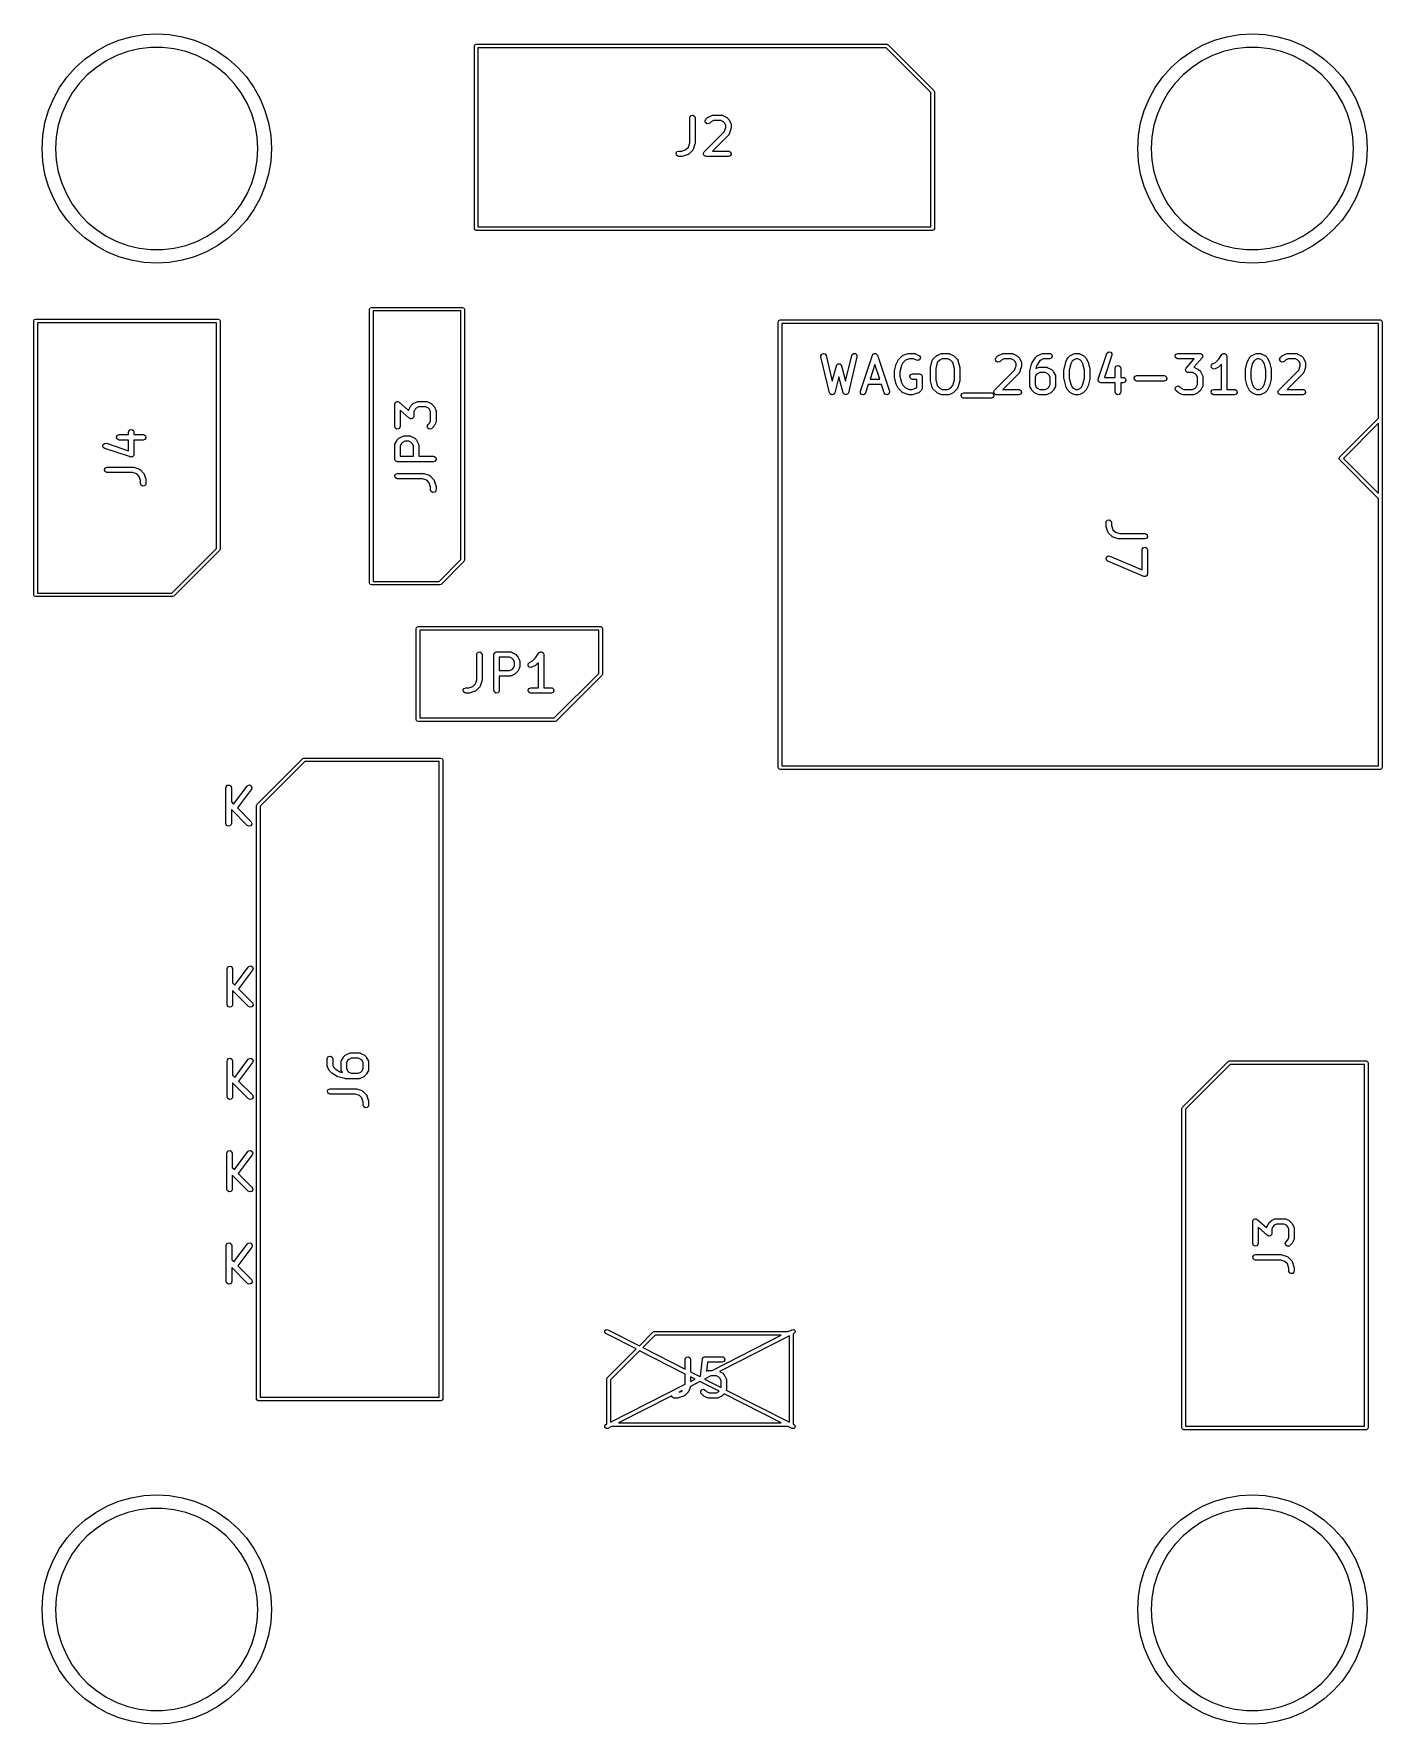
# Model space of a CAD drawing. Extents: x 0.27 to 1.74, y 0.27 to 2.13.
import ezdxf

# ---------------------------------------------------------------- set-up
doc = ezdxf.new("R2010")
doc.units = 0
doc.header["$MEASUREMENT"] = 0
doc.layers.add('BLACK', color=7, linetype='CONTINUOUS')

msp = doc.modelspace()

# ---------------------------------------------------------------- linework, layer by layer
at = {"layer": 'BLACK', "linetype": 'CONTINUOUS'}
for p, q in [((0.333177, 2.10635), (0.345504, 2.11316)), ((0.345504, 2.11316), (0.358517, 2.11855)), ((0.358517, 2.11855), (0.372051, 2.12245)), ((0.372051, 2.12245), (0.385937, 2.12481)), ((0.393558, 2.1106), (0.380762, 2.1091)), ((0.385937, 2.12481), (0.4, 2.1256)), ((0.406442, 2.1106), (0.393558, 2.1106)), ((0.4, 2.1256), (0.414063, 2.12481)), ((0.419238, 2.1091), (0.406442, 2.1106)), ((0.414063, 2.12481), (0.427949, 2.12245)), ((0.427949, 2.12245), (0.441483, 2.11855)), ((0.441483, 2.11855), (0.454496, 2.11316)), ((0.454496, 2.11316), (0.466823, 2.10635)), ((0.747835, 2.1122), (0.748411, 2.1136)), ((0.747835, 1.9122), (0.747835, 2.1122)), ((0.748411, 2.1136), (0.749803, 2.11417)), ((0.749803, 2.11417), (1.1998, 2.11417)), ((1.1998, 2.11417), (1.2012, 2.1136)), ((1.2012, 2.1136), (1.2512, 2.0636)), ((1.53318, 2.10635), (1.5455, 2.11316)), ((1.5455, 2.11316), (1.55852, 2.11855)), ((1.55852, 2.11855), (1.57205, 2.12245)), ((1.57205, 2.12245), (1.58594, 2.12481)), ((1.59356, 2.1106), (1.58076, 2.1091)), ((1.58594, 2.12481), (1.6, 2.1256)), ((1.60644, 2.1106), (1.59356, 2.1106)), ((1.6, 2.1256), (1.61406, 2.12481)), ((1.61924, 2.1091), (1.60644, 2.1106)), ((1.61406, 2.12481), (1.62795, 2.12245)), ((1.62795, 2.12245), (1.64148, 2.11855)), ((1.64148, 2.11855), (1.6545, 2.11316)), ((1.6545, 2.11316), (1.66682, 2.10635)), ((0.311187, 2.08881), (0.32169, 2.0982)), ((0.32169, 2.0982), (0.333177, 2.10635)), ((0.344606, 2.09594), (0.333842, 2.08887)), ((0.356119, 2.10173), (0.344606, 2.09594)), ((0.368226, 2.10613), (0.356119, 2.10173)), ((0.380762, 2.1091), (0.368226, 2.10613)), ((0.431774, 2.10613), (0.419238, 2.1091)), ((0.443881, 2.10173), (0.431774, 2.10613)), ((0.455394, 2.09594), (0.443881, 2.10173)), ((0.466158, 2.08887), (0.455394, 2.09594)), ((0.466823, 2.10635), (0.47831, 2.0982)), ((0.47831, 2.0982), (0.488813, 2.08881)), ((0.751772, 2.11024), (0.751772, 1.91417)), ((1.19899, 2.11024), (0.751772, 2.11024)), ((1.24783, 2.06139), (1.19899, 2.11024)), ((1.51119, 2.08881), (1.52169, 2.0982)), ((1.52169, 2.0982), (1.53318, 2.10635)), ((1.54461, 2.09594), (1.53384, 2.08887)), ((1.55612, 2.10173), (1.54461, 2.09594)), ((1.56823, 2.10613), (1.55612, 2.10173)), ((1.58076, 2.1091), (1.56823, 2.10613)), ((1.63177, 2.10613), (1.61924, 2.1091)), ((1.64388, 2.10173), (1.63177, 2.10613)), ((1.65539, 2.09594), (1.64388, 2.10173)), ((1.66616, 2.08887), (1.65539, 2.09594)), ((1.66682, 2.10635), (1.67831, 2.0982)), ((1.67831, 2.0982), (1.68881, 2.08881)), ((0.293651, 2.06682), (0.301802, 2.07831)), ((0.301802, 2.07831), (0.311187, 2.08881)), ((0.323973, 2.08058), (0.315132, 2.07121)), ((0.333842, 2.08887), (0.323973, 2.08058)), ((0.476027, 2.08058), (0.466158, 2.08887)), ((0.484868, 2.07121), (0.476027, 2.08058)), ((0.488813, 2.08881), (0.498198, 2.07831)), ((0.498198, 2.07831), (0.506349, 2.06682)), ((1.49365, 2.06682), (1.5018, 2.07831)), ((1.5018, 2.07831), (1.51119, 2.08881)), ((1.52397, 2.08058), (1.51513, 2.07121)), ((1.53384, 2.08887), (1.52397, 2.08058)), ((1.67603, 2.08058), (1.66616, 2.08887)), ((1.68487, 2.07121), (1.67603, 2.08058)), ((1.68881, 2.08881), (1.6982, 2.07831)), ((1.6982, 2.07831), (1.70635, 2.06682)), ((0.286838, 2.0545), (0.293651, 2.06682)), ((0.307438, 2.06088), (0.300997, 2.04972)), ((0.315132, 2.07121), (0.307438, 2.06088)), ((0.492562, 2.06088), (0.484868, 2.07121)), ((0.499003, 2.04972), (0.492562, 2.06088)), ((0.506349, 2.06682), (0.513162, 2.0545)), ((1.24783, 1.91417), (1.24783, 2.06139)), ((1.2512, 2.0636), (1.25177, 2.0622)), ((1.25177, 2.0622), (1.25177, 1.9122)), ((1.48684, 2.0545), (1.49365, 2.06682)), ((1.50744, 2.06088), (1.501, 2.04972)), ((1.51513, 2.07121), (1.50744, 2.06088)), ((1.69256, 2.06088), (1.68487, 2.07121)), ((1.699, 2.04972), (1.69256, 2.06088)), ((1.70635, 2.06682), (1.71316, 2.0545)), ((0.277549, 2.02795), (0.281448, 2.04148)), ((0.281448, 2.04148), (0.286838, 2.0545)), ((0.295894, 2.03789), (0.292199, 2.02555)), ((0.300997, 2.04972), (0.295894, 2.03789)), ((0.504106, 2.03789), (0.499003, 2.04972)), ((0.507801, 2.02555), (0.504106, 2.03789)), ((0.513162, 2.0545), (0.518552, 2.04148)), ((0.518552, 2.04148), (0.522451, 2.02795)), ((0.985203, 2.03623), (0.987193, 2.03658)), ((0.987193, 2.03658), (0.988942, 2.03557)), ((1.00786, 2.03631), (1.00884, 2.0366)), ((1.00884, 2.0366), (1.00901, 2.03656)), ((1.00901, 2.03656), (1.00918, 2.03662)), ((1.00918, 2.03662), (1.01855, 2.03662)), ((1.01855, 2.03662), (1.01956, 2.03644)), ((1.01956, 2.03644), (1.0197, 2.03633)), ((1.0197, 2.03633), (1.01987, 2.03631)), ((1.47755, 2.02795), (1.48145, 2.04148)), ((1.48145, 2.04148), (1.48684, 2.0545)), ((1.49589, 2.03789), (1.4922, 2.02555)), ((1.501, 2.04972), (1.49589, 2.03789)), ((1.70411, 2.03789), (1.699, 2.04972)), ((1.7078, 2.02555), (1.70411, 2.03789)), ((1.71316, 2.0545), (1.71855, 2.04148)), ((1.71855, 2.04148), (1.72245, 2.02795)), ((0.27519, 2.01406), (0.277549, 2.02795)), ((0.292199, 2.02555), (0.289962, 2.01286)), ((0.510038, 2.01286), (0.507801, 2.02555)), ((0.522451, 2.02795), (0.52481, 2.01406)), ((0.983727, 2.03367), (0.983905, 2.03468)), ((0.983727, 2.00603), (0.983727, 2.03367)), ((0.983905, 2.03468), (0.985203, 2.03623)), ((0.988942, 2.03557), (0.989633, 2.03367)), ((0.989633, 2.03367), (0.989633, 2.00555)), ((0.99959, 1.99639), (1.02159, 2.01839)), ((1.00061, 2.03018), (1.00146, 2.03201)), ((1.00113, 2.02823), (1.00061, 2.03018)), ((1.00279, 2.02707), (1.00113, 2.02823)), ((1.00146, 2.03201), (1.00334, 2.03388)), ((1.0048, 2.02724), (1.00279, 2.02707)), ((1.00334, 2.03388), (1.00406, 2.03439)), ((1.00406, 2.03439), (1.00411, 2.03443)), ((1.00411, 2.03443), (1.00786, 2.03631)), ((1.00564, 2.02783), (1.0048, 2.02724)), ((1.00718, 2.02937), (1.00564, 2.02783)), ((1.00987, 2.03072), (1.00718, 2.02937)), ((1.01785, 2.03072), (1.00987, 2.03072)), ((1.02055, 2.02937), (1.01785, 2.03072)), ((1.01987, 2.03631), (1.02362, 2.03443)), ((1.02175, 2.02817), (1.02055, 2.02937)), ((1.02159, 2.01839), (1.0231, 2.0229)), ((1.0231, 2.02547), (1.02175, 2.02817)), ((1.0231, 2.0229), (1.0231, 2.02547)), ((1.02362, 2.03443), (1.02433, 2.03391)), ((1.02433, 2.03391), (1.02439, 2.03388)), ((1.02439, 2.03388), (1.02626, 2.03201)), ((1.02626, 2.03201), (1.02677, 2.03128)), ((1.02677, 2.03128), (1.02682, 2.03124)), ((1.02682, 2.03124), (1.02869, 2.02749)), ((1.02885, 2.02149), (1.02698, 2.01586)), ((1.02869, 2.02749), (1.02898, 2.02651)), ((1.029, 2.02242), (1.02885, 2.02155)), ((1.02885, 2.02155), (1.02885, 2.02149)), ((1.02898, 2.02651), (1.02894, 2.02634)), ((1.02894, 2.02634), (1.029, 2.02617)), ((1.029, 2.02617), (1.029, 2.02242)), ((1.47519, 2.01406), (1.47755, 2.02795)), ((1.4922, 2.02555), (1.48996, 2.01286)), ((1.71004, 2.01286), (1.7078, 2.02555)), ((1.72245, 2.02795), (1.72481, 2.01406)), ((0.2744, 2), (0.27519, 2.01406)), ((0.27519, 1.98594), (0.2744, 2)), ((0.289962, 2.01286), (0.289213, 2)), ((0.289213, 2), (0.289962, 1.98714)), ((0.510787, 2), (0.510038, 2.01286)), ((0.510038, 1.98714), (0.510787, 2)), ((0.52481, 2.01406), (0.5256, 2)), ((0.5256, 2), (0.52481, 1.98594)), ((0.97946, 1.99875), (0.982224, 2.00152)), ((0.982224, 2.00152), (0.983727, 2.00603)), ((0.989481, 2.00461), (0.987606, 1.99899)), ((0.989633, 2.00555), (0.989479, 2.00468)), ((0.989479, 2.00468), (0.989481, 2.00461)), ((1.02626, 2.01471), (1.00881, 1.99725)), ((1.02634, 2.01487), (1.02626, 2.01471)), ((1.02649, 2.01496), (1.02634, 2.01487)), ((1.02698, 2.01586), (1.02649, 2.01496)), ((1.4744, 2), (1.47519, 2.01406)), ((1.47519, 1.98594), (1.4744, 2)), ((1.48996, 2.01286), (1.48921, 2)), ((1.48921, 2), (1.48996, 1.98714)), ((1.71079, 2), (1.71004, 2.01286)), ((1.71004, 1.98714), (1.71079, 2)), ((1.72481, 2.01406), (1.7256, 2)), ((1.7256, 2), (1.72481, 1.98594)), ((0.277549, 1.97205), (0.27519, 1.98594)), ((0.289962, 1.98714), (0.292199, 1.97445)), ((0.507801, 1.97445), (0.510038, 1.98714)), ((0.52481, 1.98594), (0.522451, 1.97205)), ((0.968774, 1.99481), (0.969784, 1.99656)), ((0.969124, 1.99282), (0.968774, 1.99481)), ((0.970672, 1.99152), (0.969124, 1.99282)), ((0.969784, 1.99656), (0.971682, 1.99725)), ((0.971682, 1.99135), (0.970672, 1.99152)), ((0.971682, 1.99725), (0.974952, 1.99725)), ((0.975431, 1.99135), (0.971682, 1.99135)), ((0.974952, 1.99725), (0.97946, 1.99875)), ((0.975492, 1.99137), (0.975431, 1.99135)), ((0.976365, 1.9915), (0.975492, 1.99137)), ((0.981989, 1.99337), (0.976365, 1.9915)), ((0.982127, 1.99348), (0.981989, 1.99337)), ((0.982303, 1.9935), (0.982127, 1.99348)), ((0.983143, 1.99409), (0.982303, 1.9935)), ((0.986893, 1.99783), (0.983143, 1.99409)), ((0.986968, 1.99799), (0.986893, 1.99783)), ((0.987118, 1.99809), (0.986968, 1.99799)), ((0.987606, 1.99899), (0.987118, 1.99809)), ((0.998736, 1.99456), (0.998793, 1.99468)), ((0.998966, 1.9937), (0.998736, 1.99456)), ((0.99877, 1.99481), (0.999214, 1.99558)), ((0.998793, 1.99468), (0.99877, 1.99481)), ((0.999121, 1.99282), (0.998966, 1.9937)), ((0.999224, 1.99274), (0.999121, 1.99282)), ((0.999214, 1.99558), (0.99959, 1.99639)), ((0.999259, 1.9926), (0.999224, 1.99274)), ((0.999987, 1.9921), (0.999259, 1.9926)), ((1.00067, 1.99152), (0.999987, 1.9921)), ((1.00085, 1.99149), (1.00067, 1.99152)), ((1.00091, 1.99145), (1.00085, 1.99149)), ((1.00104, 1.99146), (1.00091, 1.99145)), ((1.00168, 1.99135), (1.00104, 1.99146)), ((1.02605, 1.99135), (1.00168, 1.99135)), ((1.00881, 1.99725), (1.02605, 1.99725)), ((1.02605, 1.99725), (1.02706, 1.99707)), ((1.02795, 1.99204), (1.02605, 1.99135)), ((1.02706, 1.99707), (1.02861, 1.99577)), ((1.02896, 1.99379), (1.02795, 1.99204)), ((1.02861, 1.99577), (1.02896, 1.99379)), ((1.47755, 1.97205), (1.47519, 1.98594)), ((1.48996, 1.98714), (1.4922, 1.97445)), ((1.7078, 1.97445), (1.71004, 1.98714)), ((1.72481, 1.98594), (1.72245, 1.97205)), ((0.281448, 1.95852), (0.277549, 1.97205)), ((0.292199, 1.97445), (0.295894, 1.96211)), ((0.504106, 1.96211), (0.507801, 1.97445)), ((0.522451, 1.97205), (0.518552, 1.95852)), ((1.48145, 1.95852), (1.47755, 1.97205)), ((1.4922, 1.97445), (1.49589, 1.96211)), ((1.70411, 1.96211), (1.7078, 1.97445)), ((1.72245, 1.97205), (1.71855, 1.95852)), ((0.286838, 1.9455), (0.281448, 1.95852)), ((0.293651, 1.93318), (0.286838, 1.9455)), ((0.295894, 1.96211), (0.300997, 1.95028)), ((0.300997, 1.95028), (0.307438, 1.93912)), ((0.492562, 1.93912), (0.499003, 1.95028)), ((0.499003, 1.95028), (0.504106, 1.96211)), ((0.513162, 1.9455), (0.506349, 1.93318)), ((0.518552, 1.95852), (0.513162, 1.9455)), ((1.48684, 1.9455), (1.48145, 1.95852)), ((1.49365, 1.93318), (1.48684, 1.9455)), ((1.49589, 1.96211), (1.501, 1.95028)), ((1.501, 1.95028), (1.50744, 1.93912)), ((1.69256, 1.93912), (1.699, 1.95028)), ((1.699, 1.95028), (1.70411, 1.96211)), ((1.71316, 1.9455), (1.70635, 1.93318)), ((1.71855, 1.95852), (1.71316, 1.9455)), ((0.301802, 1.92169), (0.293651, 1.93318)), ((0.307438, 1.93912), (0.315132, 1.92879)), ((0.315132, 1.92879), (0.323973, 1.91942)), ((0.476027, 1.91942), (0.484868, 1.92879)), ((0.484868, 1.92879), (0.492562, 1.93912)), ((0.506349, 1.93318), (0.498198, 1.92169)), ((1.5018, 1.92169), (1.49365, 1.93318)), ((1.50744, 1.93912), (1.51513, 1.92879)), ((1.51513, 1.92879), (1.52397, 1.91942)), ((1.67603, 1.91942), (1.68487, 1.92879)), ((1.68487, 1.92879), (1.69256, 1.93912)), ((1.70635, 1.93318), (1.6982, 1.92169)), ((0.311187, 1.91119), (0.301802, 1.92169)), ((0.32169, 1.9018), (0.311187, 1.91119)), ((0.323973, 1.91942), (0.333842, 1.91113)), ((0.333842, 1.91113), (0.344606, 1.90406)), ((0.455394, 1.90406), (0.466158, 1.91113)), ((0.466158, 1.91113), (0.476027, 1.91942)), ((0.488813, 1.91119), (0.47831, 1.9018)), ((0.498198, 1.92169), (0.488813, 1.91119)), ((0.748411, 1.91081), (0.747835, 1.9122)), ((0.747835, 1.9122), (0.747835, 1.9122)), ((0.749803, 1.91024), (0.748411, 1.91081)), ((1.2498, 1.91024), (0.749803, 1.91024)), ((0.751772, 1.91417), (1.24783, 1.91417)), ((1.2512, 1.91081), (1.2498, 1.91024)), ((1.25177, 1.9122), (1.2512, 1.91081)), ((1.51119, 1.91119), (1.5018, 1.92169)), ((1.52169, 1.9018), (1.51119, 1.91119)), ((1.52397, 1.91942), (1.53384, 1.91113)), ((1.53384, 1.91113), (1.54461, 1.90406)), ((1.65539, 1.90406), (1.66616, 1.91113)), ((1.66616, 1.91113), (1.67603, 1.91942)), ((1.68881, 1.91119), (1.67831, 1.9018)), ((1.6982, 1.92169), (1.68881, 1.91119)), ((0.333177, 1.89365), (0.32169, 1.9018)), ((0.345504, 1.88684), (0.333177, 1.89365)), ((0.344606, 1.90406), (0.356119, 1.89827)), ((0.356119, 1.89827), (0.368226, 1.89387)), ((0.368226, 1.89387), (0.380762, 1.8909)), ((0.380762, 1.8909), (0.393558, 1.8894)), ((0.393558, 1.8894), (0.406442, 1.8894)), ((0.406442, 1.8894), (0.419238, 1.8909)), ((0.419238, 1.8909), (0.431774, 1.89387)), ((0.431774, 1.89387), (0.443881, 1.89827)), ((0.443881, 1.89827), (0.455394, 1.90406)), ((0.466823, 1.89365), (0.454496, 1.88684)), ((0.47831, 1.9018), (0.466823, 1.89365)), ((1.53318, 1.89365), (1.52169, 1.9018)), ((1.5455, 1.88684), (1.53318, 1.89365)), ((1.54461, 1.90406), (1.55612, 1.89827)), ((1.55612, 1.89827), (1.56823, 1.89387)), ((1.56823, 1.89387), (1.58076, 1.8909)), ((1.58076, 1.8909), (1.59356, 1.8894)), ((1.59356, 1.8894), (1.60644, 1.8894)), ((1.60644, 1.8894), (1.61924, 1.8909)), ((1.61924, 1.8909), (1.63177, 1.89387)), ((1.63177, 1.89387), (1.64388, 1.89827)), ((1.64388, 1.89827), (1.65539, 1.90406)), ((1.66682, 1.89365), (1.6545, 1.88684)), ((1.67831, 1.9018), (1.66682, 1.89365)), ((0.358517, 1.88145), (0.345504, 1.88684)), ((0.372051, 1.87755), (0.358517, 1.88145)), ((0.385937, 1.87519), (0.372051, 1.87755)), ((0.4, 1.8744), (0.385937, 1.87519)), ((0.414063, 1.87519), (0.4, 1.8744)), ((0.427949, 1.87755), (0.414063, 1.87519)), ((0.441483, 1.88145), (0.427949, 1.87755)), ((0.454496, 1.88684), (0.441483, 1.88145)), ((1.55852, 1.88145), (1.5455, 1.88684)), ((1.57205, 1.87755), (1.55852, 1.88145)), ((1.58594, 1.87519), (1.57205, 1.87755)), ((1.6, 1.8744), (1.58594, 1.87519)), ((1.61406, 1.87519), (1.6, 1.8744)), ((1.62795, 1.87755), (1.61406, 1.87519)), ((1.64148, 1.88145), (1.62795, 1.87755)), ((1.6545, 1.88684), (1.64148, 1.88145)), ((0.633071, 1.82402), (0.633647, 1.82541)), ((0.633071, 1.52402), (0.633071, 1.82402)), ((0.633647, 1.82541), (0.635039, 1.82598)), ((0.635039, 1.82598), (0.735039, 1.82598)), ((0.637008, 1.82205), (0.637008, 1.52598)), ((0.733071, 1.82205), (0.637008, 1.82205)), ((0.733071, 1.54983), (0.733071, 1.82205)), ((0.735039, 1.82598), (0.736431, 1.82541)), ((0.736431, 1.82541), (0.737008, 1.82402)), ((0.737008, 1.82402), (0.737008, 1.54902)), ((0.265354, 1.81122), (0.265931, 1.81261)), ((0.265354, 1.51122), (0.265354, 1.81122)), ((0.265931, 1.81261), (0.267323, 1.81319)), ((0.267323, 1.81319), (0.467323, 1.81319)), ((0.269291, 1.80925), (0.269291, 1.51319)), ((0.465354, 1.80925), (0.269291, 1.80925)), ((0.465354, 1.56204), (0.465354, 1.80925)), ((0.467323, 1.81319), (0.468715, 1.81261)), ((0.468715, 1.81261), (0.469291, 1.81122)), ((0.469291, 1.81122), (0.469291, 1.56122)), ((1.08071, 1.81024), (1.08129, 1.81163)), ((1.08071, 1.32205), (1.08071, 1.81024)), ((1.08129, 1.81163), (1.08268, 1.8122)), ((1.08268, 1.8122), (1.74016, 1.8122)), ((1.08465, 1.80827), (1.08465, 1.32402)), ((1.73819, 1.80827), (1.08465, 1.80827)), ((1.73819, 1.70475), (1.73819, 1.80827)), ((1.74016, 1.8122), (1.74155, 1.81163)), ((1.74155, 1.81163), (1.74213, 1.81024)), ((1.74213, 1.81024), (1.74213, 1.32205)), ((1.44107, 1.77636), (1.44279, 1.77741)), ((1.44279, 1.77741), (1.44479, 1.77712)), ((1.12736, 1.77298), (1.12827, 1.77479)), ((1.12742, 1.77196), (1.12736, 1.77298)), ((1.1368, 1.73259), (1.12742, 1.77196)), ((1.12827, 1.77479), (1.13012, 1.77559)), ((1.13012, 1.77559), (1.13206, 1.77502)), ((1.13206, 1.77502), (1.13317, 1.77333)), ((1.13317, 1.77333), (1.13983, 1.74534)), ((1.13983, 1.74534), (1.14432, 1.76216)), ((1.14432, 1.76216), (1.14475, 1.76309)), ((1.14475, 1.76309), (1.14497, 1.76324)), ((1.14497, 1.76324), (1.14508, 1.76349)), ((1.14508, 1.76349), (1.14578, 1.76381)), ((1.14578, 1.76381), (1.1464, 1.76425)), ((1.1464, 1.76425), (1.14667, 1.76422)), ((1.14667, 1.76422), (1.14692, 1.76434)), ((1.14692, 1.76434), (1.14765, 1.76414)), ((1.14765, 1.76414), (1.14841, 1.76407)), ((1.14841, 1.76407), (1.1486, 1.76388)), ((1.1486, 1.76388), (1.14887, 1.76381)), ((1.14887, 1.76381), (1.1493, 1.76319)), ((1.1493, 1.76319), (1.14984, 1.76265)), ((1.14984, 1.76265), (1.14987, 1.76238)), ((1.14987, 1.76238), (1.15002, 1.76216)), ((1.15002, 1.76216), (1.15451, 1.74534)), ((1.15451, 1.74534), (1.16117, 1.77333)), ((1.16691, 1.77196), (1.15754, 1.73259)), ((1.16117, 1.77333), (1.16158, 1.77427)), ((1.16158, 1.77427), (1.1632, 1.77547)), ((1.1632, 1.77547), (1.16521, 1.77536)), ((1.16521, 1.77536), (1.16668, 1.77397)), ((1.16668, 1.77397), (1.16691, 1.77196)), ((1.17061, 1.73421), (1.18374, 1.77358)), ((1.18654, 1.76331), (1.18126, 1.74748)), ((1.18374, 1.77358), (1.18423, 1.77448)), ((1.18423, 1.77448), (1.1843, 1.77452)), ((1.1843, 1.77452), (1.18433, 1.7746)), ((1.18433, 1.7746), (1.18515, 1.77505)), ((1.18515, 1.77505), (1.18595, 1.77554)), ((1.18595, 1.77554), (1.18603, 1.77553)), ((1.18603, 1.77553), (1.18611, 1.77557)), ((1.18611, 1.77557), (1.18702, 1.77538)), ((1.19182, 1.74748), (1.18654, 1.76331)), ((1.18702, 1.77538), (1.18795, 1.77524)), ((1.18795, 1.77524), (1.188, 1.77518)), ((1.188, 1.77518), (1.18808, 1.77516)), ((1.18808, 1.77516), (1.18867, 1.77443)), ((1.18867, 1.77443), (1.18929, 1.77373)), ((1.18929, 1.77373), (1.18929, 1.77365)), ((1.18929, 1.77365), (1.18934, 1.77358)), ((1.18934, 1.77358), (1.20246, 1.73421)), ((1.20805, 1.75649), (1.20992, 1.76399)), ((1.20992, 1.76399), (1.21013, 1.76445)), ((1.21013, 1.76445), (1.21014, 1.76459)), ((1.21014, 1.76459), (1.21202, 1.76834)), ((1.21202, 1.76834), (1.21255, 1.76905)), ((1.21255, 1.76905), (1.21257, 1.76911)), ((1.21257, 1.76911), (1.21632, 1.77286)), ((1.21557, 1.76224), (1.21386, 1.75541)), ((1.21709, 1.76527), (1.21557, 1.76224)), ((1.21632, 1.77286), (1.21716, 1.77345)), ((1.22001, 1.76819), (1.21709, 1.76527)), ((1.21716, 1.77345), (1.21734, 1.77346)), ((1.21734, 1.77346), (1.21748, 1.77357)), ((1.21748, 1.77357), (1.2231, 1.77545)), ((1.22451, 1.76969), (1.22001, 1.76819)), ((1.2231, 1.77545), (1.22397, 1.77558)), ((1.22397, 1.77558), (1.22403, 1.7756)), ((1.22403, 1.7756), (1.22966, 1.7756)), ((1.22896, 1.76969), (1.22451, 1.76969)), ((1.23209, 1.76813), (1.22896, 1.76969)), ((1.22966, 1.7756), (1.23067, 1.77542)), ((1.23067, 1.77542), (1.2308, 1.77531)), ((1.2308, 1.77531), (1.23098, 1.77529)), ((1.23098, 1.77529), (1.23473, 1.77341)), ((1.23409, 1.7679), (1.23209, 1.76813)), ((1.23578, 1.76901), (1.23409, 1.7679)), ((1.23473, 1.77341), (1.23555, 1.7728)), ((1.23555, 1.7728), (1.23636, 1.77095)), ((1.23636, 1.77095), (1.23578, 1.76901)), ((1.24733, 1.75952), (1.24743, 1.7601)), ((1.24733, 1.7464), (1.24733, 1.75952)), ((1.24742, 1.76024), (1.24929, 1.76774)), ((1.24743, 1.7601), (1.24742, 1.76024)), ((1.24929, 1.76774), (1.24971, 1.76867)), ((1.24971, 1.76867), (1.24994, 1.76884)), ((1.24994, 1.76884), (1.25007, 1.76911)), ((1.25007, 1.76911), (1.25382, 1.77286)), ((1.25482, 1.76551), (1.25323, 1.75916)), ((1.25323, 1.75916), (1.25323, 1.74676)), ((1.25382, 1.77286), (1.25454, 1.77336)), ((1.25454, 1.77336), (1.25459, 1.77341)), ((1.25459, 1.77341), (1.25833, 1.77529)), ((1.25765, 1.76834), (1.25482, 1.76551)), ((1.26035, 1.76969), (1.25765, 1.76834)), ((1.25833, 1.77529), (1.25932, 1.77558)), ((1.25932, 1.77558), (1.25949, 1.77554)), ((1.25949, 1.77554), (1.25966, 1.7756)), ((1.25966, 1.7756), (1.26715, 1.7756)), ((1.26646, 1.76969), (1.26035, 1.76969)), ((1.26915, 1.76834), (1.26646, 1.76969)), ((1.26715, 1.7756), (1.26816, 1.77542)), ((1.26816, 1.77542), (1.2683, 1.77531)), ((1.2683, 1.77531), (1.26847, 1.77529)), ((1.26847, 1.77529), (1.27222, 1.77341)), ((1.27199, 1.76551), (1.26915, 1.76834)), ((1.27358, 1.75916), (1.27199, 1.76551)), ((1.27222, 1.77341), (1.27293, 1.77289)), ((1.27293, 1.77289), (1.27299, 1.77286)), ((1.27299, 1.77286), (1.27674, 1.76911)), ((1.27358, 1.74676), (1.27358, 1.75916)), ((1.27674, 1.76911), (1.27733, 1.76827)), ((1.27733, 1.76827), (1.27735, 1.76798)), ((1.27735, 1.76798), (1.27752, 1.76774)), ((1.27752, 1.76774), (1.27939, 1.76024)), ((1.27939, 1.76024), (1.27943, 1.75965)), ((1.27943, 1.75965), (1.27948, 1.75952)), ((1.27948, 1.75952), (1.27948, 1.7464)), ((1.31858, 1.76915), (1.31943, 1.77098)), ((1.3191, 1.7672), (1.31858, 1.76915)), ((1.32076, 1.76604), (1.3191, 1.7672)), ((1.31943, 1.77098), (1.32131, 1.77286)), ((1.32277, 1.76622), (1.32076, 1.76604)), ((1.32131, 1.77286), (1.32203, 1.77336)), ((1.32203, 1.77336), (1.32208, 1.77341)), ((1.32208, 1.77341), (1.32583, 1.77529)), ((1.32361, 1.76681), (1.32277, 1.76622)), ((1.32515, 1.76834), (1.32361, 1.76681)), ((1.32784, 1.76969), (1.32515, 1.76834)), ((1.32583, 1.77529), (1.32681, 1.77558)), ((1.32681, 1.77558), (1.32698, 1.77554)), ((1.32698, 1.77554), (1.32715, 1.7756)), ((1.32715, 1.7756), (1.33652, 1.7756)), ((1.33582, 1.76969), (1.32784, 1.76969)), ((1.33852, 1.76834), (1.33582, 1.76969)), ((1.33652, 1.7756), (1.33753, 1.77542)), ((1.33753, 1.77542), (1.33767, 1.77531)), ((1.33767, 1.77531), (1.33784, 1.77529)), ((1.33784, 1.77529), (1.34159, 1.77341)), ((1.33972, 1.76715), (1.33852, 1.76834)), ((1.33956, 1.75737), (1.34107, 1.76188)), ((1.34107, 1.76445), (1.33972, 1.76715)), ((1.34107, 1.76188), (1.34107, 1.76445)), ((1.34159, 1.77341), (1.3423, 1.77289)), ((1.3423, 1.77289), (1.34236, 1.77286)), ((1.34236, 1.77286), (1.34423, 1.77098)), ((1.34423, 1.77098), (1.34474, 1.77026)), ((1.34474, 1.77026), (1.34479, 1.77022)), ((1.34479, 1.77022), (1.34666, 1.76647)), ((1.34682, 1.76046), (1.34495, 1.75484)), ((1.34666, 1.76647), (1.34695, 1.76548)), ((1.34697, 1.7614), (1.34682, 1.76053)), ((1.34682, 1.76053), (1.34682, 1.76046)), ((1.34695, 1.76548), (1.34691, 1.76531)), ((1.34691, 1.76531), (1.34697, 1.76515)), ((1.34697, 1.76515), (1.34697, 1.7614)), ((1.35615, 1.75649), (1.35803, 1.76399)), ((1.35803, 1.76399), (1.35843, 1.76489)), ((1.35843, 1.76489), (1.35844, 1.76491)), ((1.35844, 1.76491), (1.36219, 1.77053)), ((1.36219, 1.77053), (1.3625, 1.77086)), ((1.3625, 1.77086), (1.36255, 1.77098)), ((1.36255, 1.77098), (1.36443, 1.77286)), ((1.36363, 1.76206), (1.3629, 1.75914)), ((1.3629, 1.75914), (1.3652, 1.76029)), ((1.36694, 1.76701), (1.36363, 1.76206)), ((1.36443, 1.77286), (1.36515, 1.77336)), ((1.36515, 1.77336), (1.3652, 1.77341)), ((1.3652, 1.77341), (1.36895, 1.77529)), ((1.3652, 1.76029), (1.36618, 1.76058)), ((1.36618, 1.76058), (1.36635, 1.76054)), ((1.36635, 1.76054), (1.36652, 1.7606)), ((1.36652, 1.7606), (1.37402, 1.7606)), ((1.36827, 1.76834), (1.36694, 1.76701)), ((1.37096, 1.76969), (1.36827, 1.76834)), ((1.36895, 1.77529), (1.36993, 1.77558)), ((1.36993, 1.77558), (1.3701, 1.77554)), ((1.3701, 1.77554), (1.37027, 1.7756)), ((1.37027, 1.7756), (1.37777, 1.7756)), ((1.37777, 1.76969), (1.37096, 1.76969)), ((1.37402, 1.7606), (1.37503, 1.76042)), ((1.37503, 1.76042), (1.37516, 1.76031)), ((1.37516, 1.76031), (1.37534, 1.76029)), ((1.37534, 1.76029), (1.37909, 1.75841)), ((1.37777, 1.7756), (1.37878, 1.77542)), ((1.37966, 1.77038), (1.37777, 1.76969)), ((1.37878, 1.77542), (1.38032, 1.77412)), ((1.38067, 1.77213), (1.37966, 1.77038)), ((1.38032, 1.77412), (1.38067, 1.77213)), ((1.39365, 1.75836), (1.39552, 1.76586)), ((1.39552, 1.76586), (1.39573, 1.76633)), ((1.39573, 1.76633), (1.39575, 1.76647)), ((1.39575, 1.76647), (1.39762, 1.77022)), ((1.39762, 1.77022), (1.39815, 1.77092)), ((1.39815, 1.77092), (1.39817, 1.77098)), ((1.39817, 1.77098), (1.40005, 1.77286)), ((1.40117, 1.76412), (1.39947, 1.75728)), ((1.40005, 1.77286), (1.40077, 1.77336)), ((1.40077, 1.77336), (1.40082, 1.77341)), ((1.40082, 1.77341), (1.40457, 1.77529)), ((1.40269, 1.76715), (1.40117, 1.76412)), ((1.40389, 1.76834), (1.40269, 1.76715)), ((1.40658, 1.76969), (1.40389, 1.76834)), ((1.40457, 1.77529), (1.40555, 1.77558)), ((1.40555, 1.77558), (1.40572, 1.77554)), ((1.40572, 1.77554), (1.40589, 1.7756)), ((1.40589, 1.7756), (1.40964, 1.7756)), ((1.40894, 1.76969), (1.40658, 1.76969)), ((1.41164, 1.76834), (1.40894, 1.76969)), ((1.40964, 1.7756), (1.41065, 1.77542)), ((1.41065, 1.77542), (1.41078, 1.77531)), ((1.41078, 1.77531), (1.41096, 1.77529)), ((1.41096, 1.77529), (1.41471, 1.77341)), ((1.41283, 1.76715), (1.41164, 1.76834)), ((1.41435, 1.76412), (1.41283, 1.76715)), ((1.41606, 1.75728), (1.41435, 1.76412)), ((1.41471, 1.77341), (1.41542, 1.77289)), ((1.41542, 1.77289), (1.41547, 1.77286)), ((1.41547, 1.77286), (1.41735, 1.77098)), ((1.41735, 1.77098), (1.41785, 1.77026)), ((1.41785, 1.77026), (1.4179, 1.77022)), ((1.4179, 1.77022), (1.41978, 1.76647)), ((1.41978, 1.76647), (1.41992, 1.76598)), ((1.41992, 1.76598), (1.42, 1.76586)), ((1.42, 1.76586), (1.42187, 1.75836)), ((1.43121, 1.74733), (1.44058, 1.77545)), ((1.44618, 1.77359), (1.4381, 1.74935)), ((1.44058, 1.77545), (1.44107, 1.77636)), ((1.44479, 1.77712), (1.44613, 1.7756)), ((1.44613, 1.7756), (1.44618, 1.77359)), ((1.4498, 1.75952), (1.44998, 1.76053)), ((1.4498, 1.74935), (1.4498, 1.75952)), ((1.44998, 1.76053), (1.45128, 1.76208)), ((1.45128, 1.76208), (1.45327, 1.76243)), ((1.45327, 1.76243), (1.45502, 1.76142)), ((1.45502, 1.76142), (1.45571, 1.75952)), ((1.45571, 1.75952), (1.45571, 1.74935)), ((1.51546, 1.77316), (1.51647, 1.77491)), ((1.51582, 1.77117), (1.51546, 1.77316)), ((1.51736, 1.76987), (1.51582, 1.77117)), ((1.51647, 1.77491), (1.51837, 1.7756)), ((1.51837, 1.76969), (1.51736, 1.76987)), ((1.51837, 1.7756), (1.54274, 1.7756)), ((1.53624, 1.76969), (1.51837, 1.76969)), ((1.52671, 1.75816), (1.52711, 1.75885)), ((1.52711, 1.75885), (1.5274, 1.75959)), ((1.5274, 1.75959), (1.53624, 1.76969)), ((1.54497, 1.7707), (1.53601, 1.76046)), ((1.53601, 1.76046), (1.53626, 1.76042)), ((1.53626, 1.76042), (1.53639, 1.76031)), ((1.53639, 1.76031), (1.53657, 1.76029)), ((1.53657, 1.76029), (1.54032, 1.75841)), ((1.54274, 1.7756), (1.54318, 1.77552)), ((1.54318, 1.77552), (1.54332, 1.77554)), ((1.54332, 1.77554), (1.54342, 1.77548)), ((1.54342, 1.77548), (1.54375, 1.77542)), ((1.54375, 1.77542), (1.54436, 1.77491)), ((1.54436, 1.77491), (1.54505, 1.7745)), ((1.54525, 1.77144), (1.54497, 1.7707)), ((1.54505, 1.7745), (1.54512, 1.77427)), ((1.54512, 1.77427), (1.5453, 1.77412)), ((1.54565, 1.77213), (1.54525, 1.77144)), ((1.5453, 1.77412), (1.54544, 1.77334)), ((1.54544, 1.77334), (1.5457, 1.77258)), ((1.5457, 1.77258), (1.54561, 1.77236)), ((1.54561, 1.77236), (1.54565, 1.77213)), ((1.55491, 1.76055), (1.55503, 1.76257)), ((1.55612, 1.75893), (1.55491, 1.76055)), ((1.55503, 1.76257), (1.55642, 1.76404)), ((1.55808, 1.75846), (1.55612, 1.75893)), ((1.55642, 1.76404), (1.55974, 1.7657)), ((1.55906, 1.75876), (1.55808, 1.75846)), ((1.56281, 1.76063), (1.55906, 1.75876)), ((1.55974, 1.7657), (1.56295, 1.7689)), ((1.56286, 1.76068), (1.56281, 1.76063)), ((1.56358, 1.76118), (1.56286, 1.76068)), ((1.56295, 1.7689), (1.56653, 1.77428)), ((1.56604, 1.76364), (1.56358, 1.76118)), ((1.56604, 1.73623), (1.56604, 1.76364)), ((1.56653, 1.77428), (1.56724, 1.77502)), ((1.56724, 1.77502), (1.56741, 1.77507)), ((1.56741, 1.77507), (1.56751, 1.7752)), ((1.56751, 1.7752), (1.56836, 1.77535)), ((1.56836, 1.77535), (1.56918, 1.77559)), ((1.56918, 1.77559), (1.56934, 1.77552)), ((1.56934, 1.77552), (1.5695, 1.77555)), ((1.5695, 1.77555), (1.57025, 1.77512)), ((1.57025, 1.77512), (1.57103, 1.77478)), ((1.57103, 1.77478), (1.57111, 1.77463)), ((1.57111, 1.77463), (1.57125, 1.77454)), ((1.57125, 1.77454), (1.57155, 1.77374)), ((1.57155, 1.77374), (1.57193, 1.77297)), ((1.57193, 1.77297), (1.57189, 1.7728)), ((1.57189, 1.7728), (1.57194, 1.77264)), ((1.57194, 1.77264), (1.57194, 1.73623)), ((1.59237, 1.75836), (1.59425, 1.76586)), ((1.59425, 1.76586), (1.59446, 1.76633)), ((1.59446, 1.76633), (1.59447, 1.76647)), ((1.59447, 1.76647), (1.59635, 1.77022)), ((1.59635, 1.77022), (1.59687, 1.77092)), ((1.59687, 1.77092), (1.5969, 1.77098)), ((1.5969, 1.77098), (1.59877, 1.77286)), ((1.5999, 1.76412), (1.59819, 1.75728)), ((1.59877, 1.77286), (1.5995, 1.77336)), ((1.5995, 1.77336), (1.59954, 1.77341)), ((1.59954, 1.77341), (1.60329, 1.77529)), ((1.60141, 1.76715), (1.5999, 1.76412)), ((1.60261, 1.76834), (1.60141, 1.76715)), ((1.60531, 1.76969), (1.60261, 1.76834)), ((1.60329, 1.77529), (1.60427, 1.77558)), ((1.60427, 1.77558), (1.60445, 1.77554)), ((1.60445, 1.77554), (1.60461, 1.7756)), ((1.60461, 1.7756), (1.60836, 1.7756)), ((1.60766, 1.76969), (1.60531, 1.76969)), ((1.61036, 1.76834), (1.60766, 1.76969)), ((1.60836, 1.7756), (1.60937, 1.77542)), ((1.60937, 1.77542), (1.60951, 1.77531)), ((1.60951, 1.77531), (1.60968, 1.77529)), ((1.60968, 1.77529), (1.61343, 1.77341)), ((1.61156, 1.76715), (1.61036, 1.76834)), ((1.61307, 1.76412), (1.61156, 1.76715)), ((1.61478, 1.75728), (1.61307, 1.76412)), ((1.61343, 1.77341), (1.61414, 1.77289)), ((1.61414, 1.77289), (1.6142, 1.77286)), ((1.6142, 1.77286), (1.61607, 1.77098)), ((1.61607, 1.77098), (1.61658, 1.77026)), ((1.61658, 1.77026), (1.61663, 1.77022)), ((1.61663, 1.77022), (1.6185, 1.76647)), ((1.6185, 1.76647), (1.61865, 1.76598)), ((1.61865, 1.76598), (1.61873, 1.76586)), ((1.61873, 1.76586), (1.6206, 1.75836)), ((1.62979, 1.76915), (1.63065, 1.77098)), ((1.63031, 1.7672), (1.62979, 1.76915)), ((1.63197, 1.76604), (1.63031, 1.7672)), ((1.63065, 1.77098), (1.63252, 1.77286)), ((1.63398, 1.76622), (1.63197, 1.76604)), ((1.63252, 1.77286), (1.63324, 1.77336)), ((1.63324, 1.77336), (1.63329, 1.77341)), ((1.63329, 1.77341), (1.63704, 1.77529)), ((1.63482, 1.76681), (1.63398, 1.76622)), ((1.63636, 1.76834), (1.63482, 1.76681)), ((1.63905, 1.76969), (1.63636, 1.76834)), ((1.63704, 1.77529), (1.63802, 1.77558)), ((1.63802, 1.77558), (1.63819, 1.77554)), ((1.63819, 1.77554), (1.63836, 1.7756)), ((1.63836, 1.7756), (1.64773, 1.7756)), ((1.64703, 1.76969), (1.63905, 1.76969)), ((1.64973, 1.76834), (1.64703, 1.76969)), ((1.64773, 1.7756), (1.64874, 1.77542)), ((1.64874, 1.77542), (1.64888, 1.77531)), ((1.64888, 1.77531), (1.64905, 1.77529)), ((1.64905, 1.77529), (1.6528, 1.77341)), ((1.65093, 1.76715), (1.64973, 1.76834)), ((1.65077, 1.75737), (1.65228, 1.76188)), ((1.65228, 1.76445), (1.65093, 1.76715)), ((1.65228, 1.76188), (1.65228, 1.76445)), ((1.6528, 1.77341), (1.65351, 1.77289)), ((1.65351, 1.77289), (1.65357, 1.77286)), ((1.65357, 1.77286), (1.65544, 1.77098)), ((1.65544, 1.77098), (1.65595, 1.77026)), ((1.65595, 1.77026), (1.656, 1.77022)), ((1.656, 1.77022), (1.65787, 1.76647)), ((1.65803, 1.76046), (1.65616, 1.75484)), ((1.65787, 1.76647), (1.65816, 1.76548)), ((1.65818, 1.7614), (1.65803, 1.76053)), ((1.65803, 1.76053), (1.65803, 1.76046)), ((1.65816, 1.76548), (1.65812, 1.76531)), ((1.65812, 1.76531), (1.65818, 1.76515)), ((1.65818, 1.76515), (1.65818, 1.7614)), ((1.14717, 1.74994), (1.14252, 1.73251)), ((1.15182, 1.73251), (1.14717, 1.74994)), ((1.17929, 1.74157), (1.17622, 1.73234)), ((1.19378, 1.74157), (1.17929, 1.74157)), ((1.18126, 1.74748), (1.19182, 1.74748)), ((1.19686, 1.73234), (1.19378, 1.74157)), ((1.20796, 1.75577), (1.20806, 1.75635)), ((1.20796, 1.75015), (1.20796, 1.75577)), ((1.20801, 1.75002), (1.20796, 1.75015)), ((1.20805, 1.74943), (1.20801, 1.75002)), ((1.20806, 1.75635), (1.20805, 1.75649)), ((1.20992, 1.74193), (1.20805, 1.74943)), ((1.21, 1.74182), (1.20992, 1.74193)), ((1.21014, 1.74133), (1.21, 1.74182)), ((1.21202, 1.73758), (1.21014, 1.74133)), ((1.21386, 1.75541), (1.21386, 1.75051)), ((1.21386, 1.75051), (1.21557, 1.74368)), ((1.21557, 1.74368), (1.21709, 1.74065)), ((1.21709, 1.74065), (1.22001, 1.73773)), ((1.22488, 1.75066), (1.22589, 1.75241)), ((1.22523, 1.74867), (1.22488, 1.75066)), ((1.22677, 1.74737), (1.22523, 1.74867)), ((1.22589, 1.75241), (1.22778, 1.7531)), ((1.22778, 1.7472), (1.22677, 1.74737)), ((1.22778, 1.7531), (1.23528, 1.7531)), ((1.23233, 1.7472), (1.22778, 1.7472)), ((1.23233, 1.73825), (1.23233, 1.7472)), ((1.23528, 1.7531), (1.23567, 1.75303)), ((1.23567, 1.75303), (1.2358, 1.75306)), ((1.2358, 1.75306), (1.23591, 1.75299)), ((1.23591, 1.75299), (1.23629, 1.75292)), ((1.23629, 1.75292), (1.23688, 1.75243)), ((1.23688, 1.75243), (1.23754, 1.75205)), ((1.23754, 1.75205), (1.23764, 1.7518)), ((1.23764, 1.7518), (1.23784, 1.75162)), ((1.23784, 1.75162), (1.23797, 1.75087)), ((1.23797, 1.75087), (1.23824, 1.75015)), ((1.23824, 1.75015), (1.23824, 1.73702)), ((1.24738, 1.74627), (1.24733, 1.7464)), ((1.24742, 1.74568), (1.24738, 1.74627)), ((1.24929, 1.73818), (1.24742, 1.74568)), ((1.25323, 1.74676), (1.25482, 1.74041)), ((1.25482, 1.74041), (1.25765, 1.73758)), ((1.26915, 1.73758), (1.27199, 1.74041)), ((1.27199, 1.74041), (1.27358, 1.74676)), ((1.27939, 1.74568), (1.27752, 1.73818)), ((1.27948, 1.7464), (1.27938, 1.74582)), ((1.27938, 1.74582), (1.27939, 1.74568)), ((1.31756, 1.73536), (1.33956, 1.75737)), ((1.34423, 1.75368), (1.32678, 1.73623)), ((1.34431, 1.75384), (1.34423, 1.75368)), ((1.34446, 1.75394), (1.34431, 1.75384)), ((1.34495, 1.75484), (1.34446, 1.75394)), ((1.35606, 1.75577), (1.35617, 1.75635)), ((1.35606, 1.74077), (1.35606, 1.75577)), ((1.35613, 1.74061), (1.35606, 1.74077)), ((1.35608, 1.74044), (1.35613, 1.74061)), ((1.35638, 1.73945), (1.35608, 1.74044)), ((1.35617, 1.75635), (1.35615, 1.75649)), ((1.36332, 1.75215), (1.36197, 1.74945)), ((1.36197, 1.74945), (1.36197, 1.74147)), ((1.36197, 1.74147), (1.36332, 1.73877)), ((1.36452, 1.75335), (1.36332, 1.75215)), ((1.36721, 1.75469), (1.36452, 1.75335)), ((1.37332, 1.75469), (1.36721, 1.75469)), ((1.37602, 1.75335), (1.37332, 1.75469)), ((1.37721, 1.75215), (1.37602, 1.75335)), ((1.37856, 1.74945), (1.37721, 1.75215)), ((1.37721, 1.73877), (1.37856, 1.74147)), ((1.37856, 1.74147), (1.37856, 1.74945)), ((1.37909, 1.75841), (1.37979, 1.75789)), ((1.37979, 1.75789), (1.37985, 1.75786)), ((1.37985, 1.75786), (1.38173, 1.75599)), ((1.38173, 1.75599), (1.38223, 1.75526)), ((1.38223, 1.75526), (1.38228, 1.75522)), ((1.38228, 1.75522), (1.38416, 1.75147)), ((1.38416, 1.75147), (1.38445, 1.75049)), ((1.38447, 1.74077), (1.38429, 1.73976)), ((1.38445, 1.75049), (1.38441, 1.75031)), ((1.38441, 1.75031), (1.38447, 1.75015)), ((1.38447, 1.75015), (1.38447, 1.74077)), ((1.39356, 1.75765), (1.39366, 1.75823)), ((1.39356, 1.74827), (1.39356, 1.75765)), ((1.39361, 1.74814), (1.39356, 1.74827)), ((1.39365, 1.74756), (1.39361, 1.74814)), ((1.39366, 1.75823), (1.39365, 1.75836)), ((1.39552, 1.74006), (1.39365, 1.74756)), ((1.39947, 1.75728), (1.39947, 1.74864)), ((1.39947, 1.74864), (1.40117, 1.7418)), ((1.40117, 1.7418), (1.40269, 1.73877)), ((1.41283, 1.73877), (1.41435, 1.7418)), ((1.41435, 1.7418), (1.41606, 1.74864)), ((1.41606, 1.74864), (1.41606, 1.75728)), ((1.42187, 1.74756), (1.42, 1.74006)), ((1.42196, 1.74827), (1.42186, 1.74769)), ((1.42186, 1.74769), (1.42187, 1.74756)), ((1.42187, 1.75836), (1.42192, 1.75778)), ((1.42192, 1.75778), (1.42196, 1.75765)), ((1.42196, 1.75765), (1.42196, 1.74827)), ((1.4311, 1.74691), (1.43121, 1.74711)), ((1.43124, 1.74612), (1.4311, 1.74691)), ((1.43121, 1.74711), (1.43121, 1.74733)), ((1.43126, 1.74531), (1.43124, 1.74612)), ((1.43141, 1.74514), (1.43126, 1.74531)), ((1.43145, 1.74492), (1.43141, 1.74514)), ((1.43207, 1.7444), (1.43145, 1.74492)), ((1.4326, 1.7438), (1.43207, 1.7444)), ((1.43283, 1.74377), (1.4326, 1.7438)), ((1.433, 1.74362), (1.43283, 1.74377)), ((1.43401, 1.74345), (1.433, 1.74362)), ((1.4498, 1.74345), (1.43401, 1.74345)), ((1.4381, 1.74935), (1.4498, 1.74935)), ((1.4498, 1.73327), (1.4498, 1.74345)), ((1.45571, 1.74935), (1.45838, 1.74935)), ((1.45838, 1.74345), (1.45571, 1.74345)), ((1.45571, 1.74345), (1.45571, 1.73327)), ((1.45838, 1.74935), (1.45939, 1.74917)), ((1.46028, 1.74414), (1.45838, 1.74345)), ((1.45939, 1.74917), (1.46094, 1.74787)), ((1.46129, 1.74589), (1.46028, 1.74414)), ((1.46094, 1.74787), (1.46129, 1.74589)), ((1.47047, 1.74879), (1.47148, 1.75053)), ((1.47082, 1.7468), (1.47047, 1.74879)), ((1.47237, 1.7455), (1.47082, 1.7468)), ((1.47148, 1.75053), (1.47338, 1.75123)), ((1.47338, 1.74532), (1.47237, 1.7455)), ((1.47338, 1.75123), (1.50337, 1.75123)), ((1.50337, 1.74532), (1.47338, 1.74532)), ((1.50337, 1.75123), (1.50438, 1.75105)), ((1.50527, 1.74601), (1.50337, 1.74532)), ((1.50438, 1.75105), (1.50593, 1.74975)), ((1.50628, 1.74776), (1.50527, 1.74601)), ((1.50593, 1.74975), (1.50628, 1.74776)), ((1.52667, 1.75771), (1.52675, 1.75793)), ((1.52693, 1.75695), (1.52667, 1.75771)), ((1.52675, 1.75793), (1.52671, 1.75816)), ((1.52706, 1.75617), (1.52693, 1.75695)), ((1.52724, 1.75602), (1.52706, 1.75617)), ((1.52732, 1.7558), (1.52724, 1.75602)), ((1.528, 1.75538), (1.52732, 1.7558)), ((1.52861, 1.75487), (1.528, 1.75538)), ((1.52894, 1.75481), (1.52861, 1.75487)), ((1.52905, 1.75475), (1.52894, 1.75481)), ((1.52918, 1.75477), (1.52905, 1.75475)), ((1.52962, 1.75469), (1.52918, 1.75477)), ((1.53455, 1.75469), (1.52962, 1.75469)), ((1.53725, 1.75335), (1.53455, 1.75469)), ((1.53844, 1.75215), (1.53725, 1.75335)), ((1.53979, 1.74945), (1.53844, 1.75215)), ((1.53844, 1.73877), (1.53979, 1.74147)), ((1.53979, 1.74147), (1.53979, 1.74945)), ((1.54032, 1.75841), (1.54102, 1.75789)), ((1.54102, 1.75789), (1.54108, 1.75786)), ((1.54108, 1.75786), (1.54296, 1.75599)), ((1.54296, 1.75599), (1.54346, 1.75526)), ((1.54346, 1.75526), (1.54351, 1.75522)), ((1.54351, 1.75522), (1.54539, 1.75147)), ((1.54539, 1.75147), (1.54568, 1.75049)), ((1.5457, 1.74077), (1.54552, 1.73976)), ((1.54568, 1.75049), (1.54564, 1.75031)), ((1.54564, 1.75031), (1.5457, 1.75015)), ((1.5457, 1.75015), (1.5457, 1.74077)), ((1.59229, 1.75765), (1.59239, 1.75823)), ((1.59229, 1.74827), (1.59229, 1.75765)), ((1.59233, 1.74814), (1.59229, 1.74827)), ((1.59237, 1.74756), (1.59233, 1.74814)), ((1.59239, 1.75823), (1.59237, 1.75836)), ((1.59425, 1.74006), (1.59237, 1.74756)), ((1.59819, 1.75728), (1.59819, 1.74864)), ((1.59819, 1.74864), (1.5999, 1.7418)), ((1.5999, 1.7418), (1.60141, 1.73877)), ((1.61156, 1.73877), (1.61307, 1.7418)), ((1.61307, 1.7418), (1.61478, 1.74864)), ((1.61478, 1.74864), (1.61478, 1.75728)), ((1.6206, 1.74756), (1.61873, 1.74006)), ((1.62069, 1.74827), (1.62059, 1.74769)), ((1.62059, 1.74769), (1.6206, 1.74756)), ((1.6206, 1.75836), (1.62064, 1.75778)), ((1.62064, 1.75778), (1.62069, 1.75765)), ((1.62069, 1.75765), (1.62069, 1.74827)), ((1.62877, 1.73536), (1.65077, 1.75737)), ((1.65544, 1.75368), (1.63799, 1.73623)), ((1.65552, 1.75384), (1.65544, 1.75368)), ((1.65567, 1.75394), (1.65552, 1.75384)), ((1.65616, 1.75484), (1.65567, 1.75394)), ((0.661313, 1.72157), (0.661725, 1.72225)), ((0.661725, 1.72225), (0.661948, 1.72232)), ((0.661948, 1.72232), (0.662099, 1.7225)), ((0.662099, 1.7225), (0.662883, 1.72264)), ((0.662883, 1.72264), (0.663637, 1.7229)), ((0.663637, 1.7229), (0.663856, 1.72281)), ((0.663856, 1.72281), (0.664088, 1.72286)), ((0.664088, 1.72286), (0.664778, 1.72246)), ((0.664778, 1.72246), (0.66552, 1.72217)), ((0.66552, 1.72217), (0.675756, 1.71321)), ((0.681003, 1.72071), (0.684752, 1.72259)), ((0.684752, 1.72259), (0.685735, 1.72288)), ((0.685735, 1.72288), (0.685907, 1.72284)), ((0.685907, 1.72284), (0.686073, 1.7229)), ((0.686073, 1.7229), (0.695447, 1.7229)), ((0.695447, 1.7229), (0.696456, 1.72272)), ((0.696456, 1.72272), (0.696592, 1.72261)), ((0.696592, 1.72261), (0.696767, 1.72259)), ((0.696767, 1.72259), (0.700517, 1.72071)), ((1.13697, 1.73233), (1.1368, 1.73259)), ((1.137, 1.73202), (1.13697, 1.73233)), ((1.13751, 1.73151), (1.137, 1.73202)), ((1.13791, 1.7309), (1.13751, 1.73151)), ((1.13821, 1.73082), (1.13791, 1.7309)), ((1.13843, 1.7306), (1.13821, 1.73082)), ((1.13915, 1.73053), (1.13843, 1.7306)), ((1.13984, 1.73033), (1.13915, 1.73053)), ((1.14013, 1.73045), (1.13984, 1.73033)), ((1.14044, 1.73042), (1.14013, 1.73045)), ((1.14103, 1.73084), (1.14044, 1.73042)), ((1.1417, 1.73113), (1.14103, 1.73084)), ((1.14184, 1.73141), (1.1417, 1.73113)), ((1.14209, 1.73158), (1.14184, 1.73141)), ((1.14252, 1.73251), (1.14209, 1.73158)), ((1.15199, 1.73226), (1.15182, 1.73251)), ((1.15203, 1.73195), (1.15199, 1.73226)), ((1.15256, 1.73145), (1.15203, 1.73195)), ((1.15297, 1.73086), (1.15256, 1.73145)), ((1.15327, 1.73078), (1.15297, 1.73086)), ((1.1535, 1.73056), (1.15327, 1.73078)), ((1.15422, 1.73052), (1.1535, 1.73056)), ((1.15492, 1.73033), (1.15422, 1.73052)), ((1.1552, 1.73046), (1.15492, 1.73033)), ((1.15551, 1.73045), (1.1552, 1.73046)), ((1.15609, 1.73088), (1.15551, 1.73045)), ((1.15675, 1.73118), (1.15609, 1.73088)), ((1.15688, 1.73147), (1.15675, 1.73118)), ((1.15713, 1.73165), (1.15688, 1.73147)), ((1.15754, 1.73259), (1.15713, 1.73165)), ((1.17067, 1.73219), (1.17061, 1.73421)), ((1.17201, 1.73068), (1.17067, 1.73219)), ((1.17401, 1.73038), (1.17201, 1.73068)), ((1.17573, 1.73144), (1.17401, 1.73038)), ((1.17622, 1.73234), (1.17573, 1.73144)), ((1.19812, 1.73076), (1.19686, 1.73234)), ((1.2001, 1.73035), (1.19812, 1.73076)), ((1.20187, 1.73132), (1.2001, 1.73035)), ((1.20261, 1.73319), (1.20187, 1.73132)), ((1.20246, 1.73421), (1.20261, 1.73319)), ((1.21207, 1.73753), (1.21202, 1.73758)), ((1.21257, 1.73681), (1.21207, 1.73753)), ((1.21632, 1.73306), (1.21257, 1.73681)), ((1.21648, 1.73299), (1.21632, 1.73306)), ((1.21657, 1.73284), (1.21648, 1.73299)), ((1.21748, 1.73235), (1.21657, 1.73284)), ((1.2231, 1.73047), (1.21748, 1.73235)), ((1.22001, 1.73773), (1.22451, 1.73623)), ((1.22317, 1.73048), (1.2231, 1.73047)), ((1.22403, 1.73032), (1.22317, 1.73048)), ((1.22778, 1.73032), (1.22403, 1.73032)), ((1.22451, 1.73623), (1.2273, 1.73623)), ((1.2273, 1.73623), (1.23181, 1.73773)), ((1.22784, 1.73034), (1.22778, 1.73032)), ((1.22872, 1.73047), (1.22784, 1.73034)), ((1.23434, 1.73235), (1.22872, 1.73047)), ((1.23181, 1.73773), (1.23233, 1.73825)), ((1.23448, 1.73246), (1.23434, 1.73235)), ((1.23466, 1.73247), (1.23448, 1.73246)), ((1.2355, 1.73306), (1.23466, 1.73247)), ((1.23737, 1.73494), (1.2355, 1.73306)), ((1.23764, 1.73552), (1.23737, 1.73494)), ((1.23806, 1.73601), (1.23764, 1.73552)), ((1.23817, 1.73665), (1.23806, 1.73601)), ((1.23822, 1.73677), (1.23817, 1.73665)), ((1.23824, 1.73702), (1.2382, 1.73684)), ((1.2382, 1.73684), (1.23822, 1.73677)), ((1.24945, 1.73794), (1.24929, 1.73818)), ((1.24948, 1.73765), (1.24945, 1.73794)), ((1.25007, 1.73681), (1.24948, 1.73765)), ((1.25382, 1.73306), (1.25007, 1.73681)), ((1.25388, 1.73303), (1.25382, 1.73306)), ((1.25459, 1.73251), (1.25388, 1.73303)), ((1.25833, 1.73063), (1.25459, 1.73251)), ((1.25765, 1.73758), (1.26035, 1.73623)), ((1.25851, 1.73061), (1.25833, 1.73063)), ((1.25865, 1.7305), (1.25851, 1.73061)), ((1.25966, 1.73032), (1.25865, 1.7305)), ((1.26715, 1.73032), (1.25966, 1.73032)), ((1.26035, 1.73623), (1.26646, 1.73623)), ((1.26646, 1.73623), (1.26915, 1.73758)), ((1.26732, 1.73038), (1.26715, 1.73032)), ((1.26749, 1.73034), (1.26732, 1.73038)), ((1.26847, 1.73063), (1.26749, 1.73034)), ((1.27222, 1.73251), (1.26847, 1.73063)), ((1.27227, 1.73256), (1.27222, 1.73251)), ((1.27299, 1.73306), (1.27227, 1.73256)), ((1.27674, 1.73681), (1.27299, 1.73306)), ((1.27686, 1.73708), (1.27674, 1.73681)), ((1.2771, 1.73725), (1.27686, 1.73708)), ((1.27752, 1.73818), (1.2771, 1.73725)), ((1.28112, 1.73004), (1.28213, 1.73179)), ((1.28147, 1.72805), (1.28112, 1.73004)), ((1.28302, 1.72675), (1.28147, 1.72805)), ((1.28213, 1.73179), (1.28403, 1.73248)), ((1.28403, 1.72657), (1.28302, 1.72675)), ((1.28403, 1.73248), (1.31402, 1.73248)), ((1.31402, 1.72657), (1.28403, 1.72657)), ((1.31402, 1.73248), (1.31503, 1.7323)), ((1.31592, 1.72726), (1.31402, 1.72657)), ((1.31503, 1.7323), (1.31658, 1.731)), ((1.31693, 1.72901), (1.31592, 1.72726)), ((1.31658, 1.731), (1.31693, 1.72901)), ((1.31671, 1.73353), (1.31676, 1.73365)), ((1.31694, 1.73267), (1.31671, 1.73353)), ((1.31674, 1.73379), (1.31718, 1.73456)), ((1.31676, 1.73365), (1.31674, 1.73379)), ((1.31709, 1.7318), (1.31694, 1.73267)), ((1.31719, 1.73171), (1.31709, 1.7318)), ((1.31718, 1.73456), (1.31756, 1.73536)), ((1.31723, 1.73158), (1.31719, 1.73171)), ((1.31796, 1.73107), (1.31723, 1.73158)), ((1.31864, 1.7305), (1.31796, 1.73107)), ((1.31882, 1.73047), (1.31864, 1.7305)), ((1.31888, 1.73042), (1.31882, 1.73047)), ((1.31901, 1.73043), (1.31888, 1.73042)), ((1.31965, 1.73032), (1.31901, 1.73043)), ((1.34402, 1.73032), (1.31965, 1.73032)), ((1.32678, 1.73623), (1.34402, 1.73623)), ((1.34402, 1.73623), (1.34503, 1.73605)), ((1.34592, 1.73101), (1.34402, 1.73032)), ((1.34503, 1.73605), (1.34658, 1.73475)), ((1.34693, 1.73276), (1.34592, 1.73101)), ((1.34658, 1.73475), (1.34693, 1.73276)), ((1.35825, 1.7357), (1.35638, 1.73945)), ((1.3583, 1.73566), (1.35825, 1.7357)), ((1.3588, 1.73494), (1.3583, 1.73566)), ((1.36068, 1.73306), (1.3588, 1.73494)), ((1.36074, 1.73303), (1.36068, 1.73306)), ((1.36145, 1.73251), (1.36074, 1.73303)), ((1.3652, 1.73063), (1.36145, 1.73251)), ((1.36332, 1.73877), (1.36452, 1.73758)), ((1.36452, 1.73758), (1.36721, 1.73623)), ((1.36537, 1.73061), (1.3652, 1.73063)), ((1.36551, 1.7305), (1.36537, 1.73061)), ((1.36652, 1.73032), (1.36551, 1.7305)), ((1.37402, 1.73032), (1.36652, 1.73032)), ((1.36721, 1.73623), (1.37332, 1.73623)), ((1.37332, 1.73623), (1.37602, 1.73758)), ((1.37418, 1.73038), (1.37402, 1.73032)), ((1.37435, 1.73034), (1.37418, 1.73038)), ((1.37534, 1.73063), (1.37435, 1.73034)), ((1.37909, 1.73251), (1.37534, 1.73063)), ((1.37602, 1.73758), (1.37721, 1.73877)), ((1.37913, 1.73256), (1.37909, 1.73251)), ((1.37985, 1.73306), (1.37913, 1.73256)), ((1.38173, 1.73494), (1.37985, 1.73306)), ((1.38176, 1.73499), (1.38173, 1.73494)), ((1.38228, 1.7357), (1.38176, 1.73499)), ((1.38416, 1.73945), (1.38228, 1.7357)), ((1.38418, 1.73963), (1.38416, 1.73945)), ((1.38429, 1.73976), (1.38418, 1.73963)), ((1.3956, 1.73994), (1.39552, 1.74006)), ((1.39575, 1.73945), (1.3956, 1.73994)), ((1.39762, 1.7357), (1.39575, 1.73945)), ((1.39767, 1.73566), (1.39762, 1.7357)), ((1.39817, 1.73494), (1.39767, 1.73566)), ((1.40005, 1.73306), (1.39817, 1.73494)), ((1.40011, 1.73303), (1.40005, 1.73306)), ((1.40082, 1.73251), (1.40011, 1.73303)), ((1.40457, 1.73063), (1.40082, 1.73251)), ((1.40269, 1.73877), (1.40389, 1.73758)), ((1.40389, 1.73758), (1.40658, 1.73623)), ((1.40474, 1.73061), (1.40457, 1.73063)), ((1.40488, 1.7305), (1.40474, 1.73061)), ((1.40589, 1.73032), (1.40488, 1.7305)), ((1.40964, 1.73032), (1.40589, 1.73032)), ((1.40658, 1.73623), (1.40894, 1.73623)), ((1.40894, 1.73623), (1.41164, 1.73758)), ((1.4098, 1.73038), (1.40964, 1.73032)), ((1.40997, 1.73034), (1.4098, 1.73038)), ((1.41096, 1.73063), (1.40997, 1.73034)), ((1.41471, 1.73251), (1.41096, 1.73063)), ((1.41164, 1.73758), (1.41283, 1.73877)), ((1.41475, 1.73256), (1.41471, 1.73251)), ((1.41547, 1.73306), (1.41475, 1.73256)), ((1.41735, 1.73494), (1.41547, 1.73306)), ((1.41738, 1.73499), (1.41735, 1.73494)), ((1.4179, 1.7357), (1.41738, 1.73499)), ((1.41978, 1.73945), (1.4179, 1.7357)), ((1.41979, 1.73959), (1.41978, 1.73945)), ((1.42, 1.74006), (1.41979, 1.73959)), ((1.45049, 1.73138), (1.4498, 1.73327)), ((1.45224, 1.73037), (1.45049, 1.73138)), ((1.45423, 1.73072), (1.45224, 1.73037)), ((1.45553, 1.73226), (1.45423, 1.73072)), ((1.45571, 1.73327), (1.45553, 1.73226)), ((1.51552, 1.73779), (1.51668, 1.73944)), ((1.5157, 1.73578), (1.51552, 1.73779)), ((1.51628, 1.73494), (1.5157, 1.73578)), ((1.51816, 1.73306), (1.51628, 1.73494)), ((1.51668, 1.73944), (1.51863, 1.73997)), ((1.51822, 1.73303), (1.51816, 1.73306)), ((1.51893, 1.73251), (1.51822, 1.73303)), ((1.51863, 1.73997), (1.52046, 1.73911)), ((1.52268, 1.73063), (1.51893, 1.73251)), ((1.52046, 1.73911), (1.522, 1.73758)), ((1.522, 1.73758), (1.52469, 1.73623)), ((1.52285, 1.73061), (1.52268, 1.73063)), ((1.52299, 1.7305), (1.52285, 1.73061)), ((1.524, 1.73032), (1.52299, 1.7305)), ((1.53525, 1.73032), (1.524, 1.73032)), ((1.52469, 1.73623), (1.53455, 1.73623)), ((1.53455, 1.73623), (1.53725, 1.73758)), ((1.53541, 1.73038), (1.53525, 1.73032)), ((1.53558, 1.73034), (1.53541, 1.73038)), ((1.53657, 1.73063), (1.53558, 1.73034)), ((1.54032, 1.73251), (1.53657, 1.73063)), ((1.53725, 1.73758), (1.53844, 1.73877)), ((1.54036, 1.73256), (1.54032, 1.73251)), ((1.54108, 1.73306), (1.54036, 1.73256)), ((1.54296, 1.73494), (1.54108, 1.73306)), ((1.54298, 1.73499), (1.54296, 1.73494)), ((1.54351, 1.7357), (1.54298, 1.73499)), ((1.54539, 1.73945), (1.54351, 1.7357)), ((1.54541, 1.73963), (1.54539, 1.73945)), ((1.54552, 1.73976), (1.54541, 1.73963)), ((1.55483, 1.73379), (1.55584, 1.73554)), ((1.55519, 1.7318), (1.55483, 1.73379)), ((1.55673, 1.7305), (1.55519, 1.7318)), ((1.55584, 1.73554), (1.55774, 1.73623)), ((1.55774, 1.73032), (1.55673, 1.7305)), ((1.55774, 1.73623), (1.56604, 1.73623)), ((1.58024, 1.73032), (1.55774, 1.73032)), ((1.57194, 1.73623), (1.58024, 1.73623)), ((1.58024, 1.73623), (1.58125, 1.73605)), ((1.58214, 1.73101), (1.58024, 1.73032)), ((1.58125, 1.73605), (1.5828, 1.73475)), ((1.58315, 1.73276), (1.58214, 1.73101)), ((1.5828, 1.73475), (1.58315, 1.73276)), ((1.59433, 1.73994), (1.59425, 1.74006)), ((1.59447, 1.73945), (1.59433, 1.73994)), ((1.59635, 1.7357), (1.59447, 1.73945)), ((1.59639, 1.73566), (1.59635, 1.7357)), ((1.5969, 1.73494), (1.59639, 1.73566)), ((1.59877, 1.73306), (1.5969, 1.73494)), ((1.59883, 1.73303), (1.59877, 1.73306)), ((1.59954, 1.73251), (1.59883, 1.73303)), ((1.60329, 1.73063), (1.59954, 1.73251)), ((1.60141, 1.73877), (1.60261, 1.73758)), ((1.60261, 1.73758), (1.60531, 1.73623)), ((1.60347, 1.73061), (1.60329, 1.73063)), ((1.6036, 1.7305), (1.60347, 1.73061)), ((1.60461, 1.73032), (1.6036, 1.7305)), ((1.60836, 1.73032), (1.60461, 1.73032)), ((1.60531, 1.73623), (1.60766, 1.73623)), ((1.60766, 1.73623), (1.61036, 1.73758)), ((1.60853, 1.73038), (1.60836, 1.73032)), ((1.6087, 1.73034), (1.60853, 1.73038)), ((1.60968, 1.73063), (1.6087, 1.73034)), ((1.61343, 1.73251), (1.60968, 1.73063)), ((1.61036, 1.73758), (1.61156, 1.73877)), ((1.61348, 1.73256), (1.61343, 1.73251)), ((1.6142, 1.73306), (1.61348, 1.73256)), ((1.61607, 1.73494), (1.6142, 1.73306)), ((1.6161, 1.73499), (1.61607, 1.73494)), ((1.61663, 1.7357), (1.6161, 1.73499)), ((1.6185, 1.73945), (1.61663, 1.7357)), ((1.61852, 1.73959), (1.6185, 1.73945)), ((1.61873, 1.74006), (1.61852, 1.73959)), ((1.62792, 1.73353), (1.62797, 1.73365)), ((1.62815, 1.73267), (1.62792, 1.73353)), ((1.62795, 1.73379), (1.6284, 1.73456)), ((1.62797, 1.73365), (1.62795, 1.73379)), ((1.6283, 1.7318), (1.62815, 1.73267)), ((1.6284, 1.73171), (1.6283, 1.7318)), ((1.6284, 1.73456), (1.62877, 1.73536)), ((1.62844, 1.73158), (1.6284, 1.73171)), ((1.62917, 1.73107), (1.62844, 1.73158)), ((1.62985, 1.7305), (1.62917, 1.73107)), ((1.63003, 1.73047), (1.62985, 1.7305)), ((1.63009, 1.73042), (1.63003, 1.73047)), ((1.63022, 1.73043), (1.63009, 1.73042)), ((1.63086, 1.73032), (1.63022, 1.73043)), ((1.65523, 1.73032), (1.63086, 1.73032)), ((1.63799, 1.73623), (1.65523, 1.73623)), ((1.65523, 1.73623), (1.65624, 1.73605)), ((1.65713, 1.73101), (1.65523, 1.73032)), ((1.65624, 1.73605), (1.65779, 1.73475)), ((1.65814, 1.73276), (1.65713, 1.73101)), ((1.65779, 1.73475), (1.65814, 1.73276)), ((0.660623, 1.71995), (0.6607, 1.72038)), ((0.660623, 1.69558), (0.660623, 1.71995)), ((0.660679, 1.72052), (0.660742, 1.72063)), ((0.6607, 1.72038), (0.660679, 1.72052)), ((0.660742, 1.72063), (0.660801, 1.72096)), ((0.660801, 1.72096), (0.661313, 1.72157)), ((0.676629, 1.7046), (0.666528, 1.71344)), ((0.666528, 1.71344), (0.666528, 1.69558)), ((0.675756, 1.71321), (0.675799, 1.71346)), ((0.675799, 1.71346), (0.675912, 1.71359)), ((0.675912, 1.71359), (0.675933, 1.71377)), ((0.675933, 1.71377), (0.677807, 1.71752)), ((0.677371, 1.70431), (0.676629, 1.7046)), ((0.678061, 1.70392), (0.677371, 1.70431)), ((0.677807, 1.71752), (0.678333, 1.71823)), ((0.678293, 1.70396), (0.678061, 1.70392)), ((0.678513, 1.70387), (0.678293, 1.70396)), ((0.678333, 1.71823), (0.678361, 1.71829)), ((0.678361, 1.71829), (0.680235, 1.72016)), ((0.679266, 1.70413), (0.678513, 1.70387)), ((0.68005, 1.70427), (0.679266, 1.70413)), ((0.680201, 1.70445), (0.68005, 1.70427)), ((0.680424, 1.70452), (0.680201, 1.70445)), ((0.680235, 1.72016), (0.680958, 1.72067)), ((0.680837, 1.7052), (0.680424, 1.70452)), ((0.681348, 1.70581), (0.680837, 1.7052)), ((0.680958, 1.72067), (0.681003, 1.72071)), ((0.681407, 1.70615), (0.681348, 1.70581)), ((0.68147, 1.70625), (0.681407, 1.70615)), ((0.681526, 1.70682), (0.681449, 1.70639)), ((0.681449, 1.70639), (0.68147, 1.70625)), ((0.682875, 1.71445), (0.681526, 1.71175)), ((0.681526, 1.71175), (0.681526, 1.70682)), ((0.684072, 1.71565), (0.682875, 1.71445)), ((0.68677, 1.71699), (0.684072, 1.71565)), ((0.694749, 1.71699), (0.68677, 1.71699)), ((0.697447, 1.71565), (0.694749, 1.71699)), ((0.698644, 1.71445), (0.697447, 1.71565)), ((0.699993, 1.71175), (0.698644, 1.71445)), ((0.699993, 1.7019), (0.699993, 1.71175)), ((0.700517, 1.72071), (0.701226, 1.72019)), ((0.701226, 1.72019), (0.701284, 1.72016)), ((0.701284, 1.72016), (0.703159, 1.71829)), ((0.703159, 1.71829), (0.703665, 1.71756)), ((0.703665, 1.71756), (0.703712, 1.71752)), ((0.703712, 1.71752), (0.705587, 1.71377)), ((0.705587, 1.71377), (0.705879, 1.71279)), ((0.705879, 1.71279), (0.705838, 1.71261)), ((0.705838, 1.71261), (0.705898, 1.71245)), ((0.705898, 1.71245), (0.705898, 1.7012)), ((1.69546, 1.66202), (1.73819, 1.70475)), ((0.356074, 1.68423), (0.357084, 1.68598)), ((0.357084, 1.68598), (0.358982, 1.68667)), ((0.358982, 1.68667), (0.369153, 1.68667)), ((0.369153, 1.68934), (0.369331, 1.69035)), ((0.369153, 1.68667), (0.369153, 1.68934)), ((0.369331, 1.69035), (0.370629, 1.6919)), ((0.370629, 1.6919), (0.372618, 1.69225)), ((0.372618, 1.69225), (0.374368, 1.69124)), ((0.374368, 1.69124), (0.375058, 1.68934)), ((0.375058, 1.68934), (0.375058, 1.68667)), ((0.375058, 1.68667), (0.385229, 1.68667)), ((0.385229, 1.68667), (0.386239, 1.68649)), ((0.386239, 1.68649), (0.387786, 1.68519)), ((0.387786, 1.68519), (0.388137, 1.6832)), ((0.661314, 1.69368), (0.660623, 1.69558)), ((0.663063, 1.69267), (0.661314, 1.69368)), ((0.665052, 1.69302), (0.663063, 1.69267)), ((0.66635, 1.69457), (0.665052, 1.69302)), ((0.666005, 1.68322), (0.669754, 1.68509)), ((0.666528, 1.69558), (0.66635, 1.69457)), ((0.669754, 1.68509), (0.670737, 1.68539)), ((0.670737, 1.68539), (0.670909, 1.68534)), ((0.670909, 1.68534), (0.671075, 1.6854)), ((0.671075, 1.6854), (0.676699, 1.6854)), ((0.676699, 1.6854), (0.677709, 1.68523)), ((0.677709, 1.68523), (0.677844, 1.68511)), ((0.677844, 1.68511), (0.678019, 1.68509)), ((0.678019, 1.68509), (0.681769, 1.68322)), ((0.696255, 1.69583), (0.697108, 1.69766)), ((0.696777, 1.69388), (0.696255, 1.69583)), ((0.698432, 1.69272), (0.696777, 1.69388)), ((0.697108, 1.69766), (0.698644, 1.6992)), ((0.700444, 1.6929), (0.698432, 1.69272)), ((0.698644, 1.6992), (0.699993, 1.7019)), ((0.701284, 1.69349), (0.700444, 1.6929)), ((0.703159, 1.69536), (0.701284, 1.69349)), ((0.703186, 1.69542), (0.703159, 1.69536)), ((0.703712, 1.69613), (0.703186, 1.69542)), ((0.705587, 1.69988), (0.703712, 1.69613)), ((0.705607, 1.70005), (0.705587, 1.69988)), ((0.70572, 1.70019), (0.705607, 1.70005)), ((0.705898, 1.7012), (0.70572, 1.70019)), ((1.73819, 1.69918), (1.69963, 1.66063)), ((1.73819, 1.62208), (1.73819, 1.69918)), ((0.341091, 1.67375), (0.341388, 1.67575)), ((0.342149, 1.67203), (0.341091, 1.67375)), ((0.341388, 1.67575), (0.342899, 1.67709)), ((0.343051, 1.67154), (0.342149, 1.67203)), ((0.342899, 1.67709), (0.344918, 1.67715)), ((0.371172, 1.66217), (0.343051, 1.67154)), ((0.344918, 1.67715), (0.369153, 1.66907)), ((0.356425, 1.68224), (0.356074, 1.68423)), ((0.357972, 1.68094), (0.356425, 1.68224)), ((0.358982, 1.68076), (0.357972, 1.68094)), ((0.369153, 1.68076), (0.358982, 1.68076)), ((0.369153, 1.66907), (0.369153, 1.68076)), ((0.385229, 1.68076), (0.375058, 1.68076)), ((0.375058, 1.68076), (0.375058, 1.66497)), ((0.387127, 1.68146), (0.385229, 1.68076)), ((0.388137, 1.6832), (0.387127, 1.68146)), ((0.660623, 1.67495), (0.660801, 1.67596)), ((0.660623, 1.65996), (0.660623, 1.67495)), ((0.660801, 1.67596), (0.660914, 1.6761)), ((0.660914, 1.6761), (0.660935, 1.67627)), ((0.660935, 1.67627), (0.662809, 1.68002)), ((0.662809, 1.68002), (0.663335, 1.68073)), ((0.663335, 1.68073), (0.663362, 1.68079)), ((0.663362, 1.68079), (0.665237, 1.68267)), ((0.665237, 1.68267), (0.66596, 1.68317)), ((0.66596, 1.68317), (0.666005, 1.68322)), ((0.667877, 1.67695), (0.666528, 1.67426)), ((0.666528, 1.67426), (0.666528, 1.66291)), ((0.669074, 1.67815), (0.667877, 1.67695)), ((0.671772, 1.6795), (0.669074, 1.67815)), ((0.676002, 1.6795), (0.671772, 1.6795)), ((0.678699, 1.67815), (0.676002, 1.6795)), ((0.679896, 1.67695), (0.678699, 1.67815)), ((0.681245, 1.67426), (0.679896, 1.67695)), ((0.681245, 1.66291), (0.681245, 1.67426)), ((0.681769, 1.68322), (0.682478, 1.68269)), ((0.682478, 1.68269), (0.682536, 1.68267)), ((0.682536, 1.68267), (0.684411, 1.68079)), ((0.684411, 1.68079), (0.684917, 1.68007)), ((0.684917, 1.68007), (0.684964, 1.68002)), ((0.684964, 1.68002), (0.686839, 1.67627)), ((0.686839, 1.67627), (0.687131, 1.67529)), ((0.687131, 1.67529), (0.68709, 1.67512)), ((0.68709, 1.67512), (0.687151, 1.67495)), ((0.687151, 1.67495), (0.687151, 1.66291)), ((0.342951, 1.64861), (0.343961, 1.65036)), ((0.343302, 1.64662), (0.342951, 1.64861)), ((0.343961, 1.65036), (0.345859, 1.65105)), ((0.345859, 1.65105), (0.37398, 1.65105)), ((0.371397, 1.66217), (0.371172, 1.66217)), ((0.371593, 1.66206), (0.371397, 1.66217)), ((0.372386, 1.6622), (0.371593, 1.66206)), ((0.373191, 1.66222), (0.372386, 1.6622)), ((0.37336, 1.66237), (0.373191, 1.66222)), ((0.373582, 1.66241), (0.37336, 1.66237)), ((0.3741, 1.66303), (0.373582, 1.66241)), ((0.37398, 1.65105), (0.37485, 1.6509)), ((0.374702, 1.66356), (0.3741, 1.66303)), ((0.374735, 1.66379), (0.374702, 1.66356)), ((0.37488, 1.66396), (0.374735, 1.66379)), ((0.37485, 1.6509), (0.374914, 1.6509)), ((0.375058, 1.66497), (0.37488, 1.66396)), ((0.374914, 1.6509), (0.380539, 1.64902)), ((0.380539, 1.64902), (0.38144, 1.64854)), ((0.38144, 1.64854), (0.381533, 1.64838)), ((0.381533, 1.64838), (0.381693, 1.64831)), ((0.381693, 1.64831), (0.385442, 1.64456)), ((0.660885, 1.65923), (0.660623, 1.65996)), ((0.661018, 1.65848), (0.660885, 1.65923)), ((0.661222, 1.65831), (0.661018, 1.65848)), ((0.661314, 1.65806), (0.661222, 1.65831)), ((0.661978, 1.65767), (0.661314, 1.65806)), ((0.662566, 1.65718), (0.661978, 1.65767)), ((0.662949, 1.65711), (0.662566, 1.65718)), ((0.663063, 1.65705), (0.662949, 1.65711)), ((0.663192, 1.65707), (0.663063, 1.65705)), ((0.663576, 1.657), (0.663192, 1.65707)), ((0.702946, 1.657), (0.663576, 1.657)), ((0.666528, 1.66291), (0.681245, 1.66291)), ((0.687151, 1.66291), (0.702946, 1.66291)), ((0.702946, 1.66291), (0.703956, 1.66273)), ((0.704844, 1.65769), (0.702946, 1.657)), ((0.703956, 1.66273), (0.705503, 1.66143)), ((0.705854, 1.65944), (0.704844, 1.65769)), ((0.705503, 1.66143), (0.705854, 1.65944)), ((1.69488, 1.66063), (1.69546, 1.66202)), ((1.69546, 1.65924), (1.69488, 1.66063)), ((1.69546, 1.66202), (1.69546, 1.66202)), ((1.73819, 1.61651), (1.69546, 1.65924)), ((1.69963, 1.66063), (1.73819, 1.62208)), ((0.344849, 1.64532), (0.343302, 1.64662)), ((0.345859, 1.64514), (0.344849, 1.64532)), ((0.373501, 1.64514), (0.345859, 1.64514)), ((0.37801, 1.64364), (0.373501, 1.64514)), ((0.380774, 1.64088), (0.37801, 1.64364)), ((0.382276, 1.63637), (0.380774, 1.64088)), ((0.382276, 1.6331), (0.382276, 1.63637)), ((0.382967, 1.6312), (0.382276, 1.6331)), ((0.384716, 1.63019), (0.382967, 1.6312)), ((0.386705, 1.63054), (0.384716, 1.63019)), ((0.385442, 1.64456), (0.38603, 1.64372)), ((0.38603, 1.64372), (0.386046, 1.64354)), ((0.386046, 1.64354), (0.386156, 1.64341)), ((0.386156, 1.64341), (0.38803, 1.63778)), ((0.388004, 1.63209), (0.386705, 1.63054)), ((0.388182, 1.6331), (0.388004, 1.63209)), ((0.38803, 1.63778), (0.38816, 1.63691)), ((0.38816, 1.63691), (0.388182, 1.63685)), ((0.388182, 1.63685), (0.388182, 1.6331)), ((0.660668, 1.64172), (0.661678, 1.64347)), ((0.661018, 1.63973), (0.660668, 1.64172)), ((0.662566, 1.63843), (0.661018, 1.63973)), ((0.661678, 1.64347), (0.663576, 1.64416)), ((0.663576, 1.63825), (0.662566, 1.63843)), ((0.663576, 1.64416), (0.691697, 1.64416)), ((0.691218, 1.63825), (0.663576, 1.63825)), ((0.695726, 1.63675), (0.691218, 1.63825)), ((0.691697, 1.64416), (0.692566, 1.64401)), ((0.692566, 1.64401), (0.692631, 1.64401)), ((0.692631, 1.64401), (0.698255, 1.64213)), ((0.69849, 1.63399), (0.695726, 1.63675)), ((0.698255, 1.64213), (0.699157, 1.64165)), ((0.699993, 1.62948), (0.69849, 1.63399)), ((0.699157, 1.64165), (0.699249, 1.6415)), ((0.699249, 1.6415), (0.699409, 1.64142)), ((0.699409, 1.64142), (0.703159, 1.63767)), ((0.699993, 1.62621), (0.699993, 1.62948)), ((0.703159, 1.63767), (0.703747, 1.63683)), ((0.703747, 1.63683), (0.703762, 1.63666)), ((0.703762, 1.63666), (0.703872, 1.63652)), ((0.703872, 1.63652), (0.705747, 1.63089)), ((0.705747, 1.63089), (0.705876, 1.63002)), ((0.705876, 1.63002), (0.705898, 1.62996)), ((0.705898, 1.62996), (0.705898, 1.62621)), ((0.700684, 1.62431), (0.699993, 1.62621)), ((0.702433, 1.6233), (0.700684, 1.62431)), ((0.704422, 1.62365), (0.702433, 1.6233)), ((0.70572, 1.6252), (0.704422, 1.62365)), ((0.705898, 1.62621), (0.70572, 1.6252)), ((1.73819, 1.32402), (1.73819, 1.61651)), ((1.43995, 1.59134), (1.44125, 1.59288)), ((1.44125, 1.59288), (1.44324, 1.59323)), ((1.44324, 1.59323), (1.44499, 1.59222)), ((1.44499, 1.59222), (1.44568, 1.59033)), ((1.43977, 1.59033), (1.43995, 1.59134)), ((1.43977, 1.58658), (1.43977, 1.59033)), ((1.43979, 1.58652), (1.43977, 1.58658)), ((1.43992, 1.58564), (1.43979, 1.58652)), ((1.4418, 1.58002), (1.43992, 1.58564)), ((1.44191, 1.57988), (1.4418, 1.58002)), ((1.44192, 1.5797), (1.44191, 1.57988)), ((1.44251, 1.57886), (1.44192, 1.5797)), ((1.44626, 1.57511), (1.44251, 1.57886)), ((1.44568, 1.59033), (1.44568, 1.58706)), ((1.44568, 1.58706), (1.44718, 1.58255)), ((1.44642, 1.57504), (1.44626, 1.57511)), ((1.44651, 1.57489), (1.44642, 1.57504)), ((1.44741, 1.5744), (1.44651, 1.57489)), ((1.44718, 1.58255), (1.44994, 1.57978)), ((1.45304, 1.57253), (1.44741, 1.5744)), ((1.44994, 1.57978), (1.45445, 1.57828)), ((1.45445, 1.57828), (1.48209, 1.57828)), ((1.48209, 1.57828), (1.4831, 1.5781)), ((1.4831, 1.5781), (1.48465, 1.5768)), ((1.485, 1.57482), (1.48399, 1.57307)), ((1.48465, 1.5768), (1.485, 1.57482)), ((0.416507, 1.51319), (0.465354, 1.56204)), ((0.468715, 1.55983), (0.418715, 1.50983)), ((0.469291, 1.56122), (0.468715, 1.55983)), ((1.4531, 1.57253), (1.45304, 1.57253)), ((1.45397, 1.57238), (1.4531, 1.57253)), ((1.48209, 1.57238), (1.45397, 1.57238)), ((1.47914, 1.56033), (1.47932, 1.56134)), ((1.47914, 1.53856), (1.47914, 1.56033)), ((1.47932, 1.56134), (1.48062, 1.56289)), ((1.48062, 1.56289), (1.48261, 1.56324)), ((1.48399, 1.57307), (1.48209, 1.57238)), ((1.48261, 1.56324), (1.48436, 1.56223)), ((1.48436, 1.56223), (1.48505, 1.56033)), ((1.48505, 1.56033), (1.48505, 1.53408)), ((0.709224, 1.52598), (0.733071, 1.54983)), ((0.736431, 1.54762), (0.711431, 1.52262)), ((0.737008, 1.54902), (0.736431, 1.54762)), ((0.737008, 1.54902), (0.737008, 1.54902)), ((1.43979, 1.55061), (1.44025, 1.55257)), ((1.4407, 1.5488), (1.43979, 1.55061)), ((1.44025, 1.55257), (1.44187, 1.55378)), ((1.44156, 1.54824), (1.4407, 1.5488)), ((1.48093, 1.53137), (1.44156, 1.54824)), ((1.44187, 1.55378), (1.44389, 1.55367)), ((1.44389, 1.55367), (1.47914, 1.53856)), ((0.633647, 1.52262), (0.633071, 1.52402)), ((0.635039, 1.52205), (0.633647, 1.52262)), ((0.710039, 1.52205), (0.635039, 1.52205)), ((0.637008, 1.52598), (0.709224, 1.52598)), ((0.711431, 1.52262), (0.710039, 1.52205)), ((1.48128, 1.53135), (1.48093, 1.53137)), ((1.48158, 1.53118), (1.48128, 1.53135)), ((1.48226, 1.5313), (1.48158, 1.53118)), ((1.48295, 1.53126), (1.48226, 1.5313)), ((1.48323, 1.53147), (1.48295, 1.53126)), ((1.48357, 1.53153), (1.48323, 1.53147)), ((1.48401, 1.53205), (1.48357, 1.53153)), ((1.48456, 1.53247), (1.48401, 1.53205)), ((1.48464, 1.53281), (1.48456, 1.53247)), ((1.48487, 1.53307), (1.48464, 1.53281)), ((1.48505, 1.53408), (1.48487, 1.53307)), ((0.265931, 1.50983), (0.265354, 1.51122)), ((0.265354, 1.51122), (0.265354, 1.51122)), ((0.267323, 1.50925), (0.265931, 1.50983)), ((0.417323, 1.50925), (0.267323, 1.50925)), ((0.269291, 1.51319), (0.416507, 1.51319)), ((0.418715, 1.50983), (0.417323, 1.50925)), ((0.684252, 1.47441), (0.684829, 1.4758)), ((0.684252, 1.37441), (0.684252, 1.47441)), ((0.684829, 1.4758), (0.68622, 1.47638)), ((0.68622, 1.47638), (0.88622, 1.47638)), ((0.688189, 1.47244), (0.688189, 1.37638)), ((0.884252, 1.47244), (0.688189, 1.47244)), ((0.884252, 1.42522), (0.884252, 1.47244)), ((0.88622, 1.47638), (0.887612, 1.4758)), ((0.887612, 1.4758), (0.888189, 1.47441)), ((0.888189, 1.47441), (0.888189, 1.42441)), ((0.750459, 1.44587), (0.750637, 1.44688)), ((0.750459, 1.41823), (0.750459, 1.44587)), ((0.750637, 1.44688), (0.751936, 1.44843)), ((0.751936, 1.44843), (0.753925, 1.44878)), ((0.753925, 1.44878), (0.755674, 1.44777)), ((0.755674, 1.44777), (0.756365, 1.44587)), ((0.756365, 1.44587), (0.756365, 1.41775)), ((0.769207, 1.44587), (0.769275, 1.44626)), ((0.769207, 1.4065), (0.769207, 1.44587)), ((0.769252, 1.44639), (0.769317, 1.4465)), ((0.769275, 1.44626), (0.769252, 1.44639)), ((0.769317, 1.4465), (0.769385, 1.44688)), ((0.769385, 1.44688), (0.769878, 1.44747)), ((0.769878, 1.44747), (0.770262, 1.44814)), ((0.770262, 1.44814), (0.770512, 1.44823)), ((0.770512, 1.44823), (0.770683, 1.44843)), ((0.770683, 1.44843), (0.771439, 1.44856)), ((0.771439, 1.44856), (0.77216, 1.44883)), ((0.77216, 1.44883), (0.787158, 1.44883)), ((0.787158, 1.44883), (0.788168, 1.44865)), ((0.788168, 1.44865), (0.788303, 1.44853)), ((0.788303, 1.44853), (0.788478, 1.44851)), ((0.788478, 1.44851), (0.792228, 1.44664)), ((0.792228, 1.44664), (0.792937, 1.44611)), ((0.792937, 1.44611), (0.792995, 1.44609)), ((0.792995, 1.44609), (0.79487, 1.44421)), ((0.79487, 1.44421), (0.795376, 1.44349)), ((0.814859, 1.44213), (0.818447, 1.44751)), ((0.818447, 1.44751), (0.819155, 1.44825)), ((0.819155, 1.44825), (0.819318, 1.4483)), ((0.819318, 1.4483), (0.819427, 1.44843)), ((0.819427, 1.44843), (0.820271, 1.44858)), ((0.820271, 1.44858), (0.821094, 1.44882)), ((0.821094, 1.44882), (0.821249, 1.44875)), ((0.821249, 1.44875), (0.821416, 1.44878)), ((0.821416, 1.44878), (0.822158, 1.44835)), ((0.822158, 1.44835), (0.822943, 1.44801)), ((0.822943, 1.44801), (0.823019, 1.44786)), ((0.823019, 1.44786), (0.823166, 1.44777)), ((0.823166, 1.44777), (0.823459, 1.44697)), ((0.823459, 1.44697), (0.823838, 1.4462)), ((0.823838, 1.4462), (0.823798, 1.44603)), ((0.823798, 1.44603), (0.823856, 1.44587)), ((0.823856, 1.44587), (0.823856, 1.40946)), ((0.786461, 1.44292), (0.775112, 1.44292)), ((0.775112, 1.44292), (0.775112, 1.4282)), ((0.775112, 1.4282), (0.786461, 1.4282)), ((0.789158, 1.44157), (0.786461, 1.44292)), ((0.786461, 1.4282), (0.789158, 1.42955)), ((0.790355, 1.44037), (0.789158, 1.44157)), ((0.789158, 1.42955), (0.790355, 1.43075)), ((0.791704, 1.43768), (0.790355, 1.44037)), ((0.790355, 1.43075), (0.791704, 1.43345)), ((0.791704, 1.43345), (0.791704, 1.43768)), ((0.79487, 1.42691), (0.792995, 1.42504)), ((0.794897, 1.42697), (0.79487, 1.42691)), ((0.795423, 1.42768), (0.794897, 1.42697)), ((0.795376, 1.44349), (0.795423, 1.44344)), ((0.795423, 1.44344), (0.797298, 1.43969)), ((0.797298, 1.43143), (0.795423, 1.42768)), ((0.797298, 1.43969), (0.79759, 1.43871)), ((0.797318, 1.4316), (0.797298, 1.43143)), ((0.797432, 1.43174), (0.797318, 1.4316)), ((0.79761, 1.43275), (0.797432, 1.43174)), ((0.79759, 1.43871), (0.797549, 1.43854)), ((0.797549, 1.43854), (0.79761, 1.43837)), ((0.79761, 1.43837), (0.79761, 1.43275)), ((0.806825, 1.43378), (0.806946, 1.4358)), ((0.808028, 1.43216), (0.806825, 1.43378)), ((0.806946, 1.4358), (0.808335, 1.43727)), ((0.809993, 1.43169), (0.808028, 1.43216)), ((0.808335, 1.43727), (0.811655, 1.43893)), ((0.810976, 1.43198), (0.809993, 1.43169)), ((0.814725, 1.43386), (0.810976, 1.43198)), ((0.811655, 1.43893), (0.814859, 1.44213)), ((0.814769, 1.43391), (0.814725, 1.43386)), ((0.815492, 1.43441), (0.814769, 1.43391)), ((0.817951, 1.43687), (0.815492, 1.43441)), ((0.817951, 1.40946), (0.817951, 1.43687)), ((0.735506, 1.40702), (0.736516, 1.40877)), ((0.735857, 1.40503), (0.735506, 1.40702)), ((0.736516, 1.40877), (0.738414, 1.40946)), ((0.738414, 1.40946), (0.741684, 1.40946)), ((0.741684, 1.40946), (0.746193, 1.41096)), ((0.746193, 1.41096), (0.748956, 1.41372)), ((0.748956, 1.41372), (0.750459, 1.41823)), ((0.753625, 1.41004), (0.749876, 1.40629)), ((0.7537, 1.4102), (0.753625, 1.41004)), ((0.75385, 1.41029), (0.7537, 1.4102)), ((0.754339, 1.41119), (0.75385, 1.41029)), ((0.756213, 1.41682), (0.754339, 1.41119)), ((0.756365, 1.41775), (0.756211, 1.41688)), ((0.756211, 1.41688), (0.756213, 1.41682)), ((0.787158, 1.4223), (0.775112, 1.4223)), ((0.775112, 1.4223), (0.775112, 1.4065)), ((0.787324, 1.42236), (0.787158, 1.4223)), ((0.787495, 1.42232), (0.787324, 1.42236)), ((0.788478, 1.42261), (0.787495, 1.42232)), ((0.792228, 1.42448), (0.788478, 1.42261)), ((0.792272, 1.42453), (0.792228, 1.42448)), ((0.792995, 1.42504), (0.792272, 1.42453)), ((0.806747, 1.40702), (0.807757, 1.40877)), ((0.807098, 1.40503), (0.806747, 1.40702)), ((0.807757, 1.40877), (0.809655, 1.40946)), ((0.809655, 1.40946), (0.817951, 1.40946)), ((0.823856, 1.40946), (0.832152, 1.40946)), ((0.832152, 1.40946), (0.833162, 1.40928)), ((0.833162, 1.40928), (0.834709, 1.40798)), ((0.834709, 1.40798), (0.83506, 1.40599)), ((0.835405, 1.37638), (0.884252, 1.42522)), ((0.887612, 1.42302), (0.837612, 1.37302)), ((0.888189, 1.42441), (0.887612, 1.42302)), ((0.737404, 1.40373), (0.735857, 1.40503)), ((0.738414, 1.40355), (0.737404, 1.40373)), ((0.742163, 1.40355), (0.738414, 1.40355)), ((0.742224, 1.40357), (0.742163, 1.40355)), ((0.743097, 1.4037), (0.742224, 1.40357)), ((0.748721, 1.40558), (0.743097, 1.4037)), ((0.74886, 1.40569), (0.748721, 1.40558)), ((0.749036, 1.4057), (0.74886, 1.40569)), ((0.749876, 1.40629), (0.749036, 1.4057)), ((0.769898, 1.40461), (0.769207, 1.4065)), ((0.771647, 1.4036), (0.769898, 1.40461)), ((0.773636, 1.40395), (0.771647, 1.4036)), ((0.774934, 1.40549), (0.773636, 1.40395)), ((0.775112, 1.4065), (0.774934, 1.40549)), ((0.808645, 1.40373), (0.807098, 1.40503)), ((0.809655, 1.40355), (0.808645, 1.40373)), ((0.832152, 1.40355), (0.809655, 1.40355)), ((0.83405, 1.40424), (0.832152, 1.40355)), ((0.83506, 1.40599), (0.83405, 1.40424)), ((0.684829, 1.37302), (0.684252, 1.37441)), ((0.68622, 1.37244), (0.684829, 1.37302)), ((0.83622, 1.37244), (0.68622, 1.37244)), ((0.688189, 1.37638), (0.835405, 1.37638)), ((0.837612, 1.37302), (0.83622, 1.37244)), ((0.509829, 1.2819), (0.559829, 1.3319)), ((0.562036, 1.32854), (0.513189, 1.2797)), ((0.559829, 1.3319), (0.56122, 1.33248)), ((0.559829, 1.3319), (0.559829, 1.3319)), ((0.56122, 1.33248), (0.71122, 1.33248)), ((0.709252, 1.32854), (0.562036, 1.32854)), ((0.709252, 0.63248), (0.709252, 1.32854)), ((0.71122, 1.33248), (0.712612, 1.3319)), ((0.712612, 1.3319), (0.713189, 1.33051)), ((0.713189, 1.33051), (0.713189, 0.630512)), ((1.08129, 1.32066), (1.08071, 1.32205)), ((1.08071, 1.32205), (1.08071, 1.32205)), ((1.08268, 1.32008), (1.08129, 1.32066)), ((1.74016, 1.32008), (1.08268, 1.32008)), ((1.08465, 1.32402), (1.73819, 1.32402)), ((1.74155, 1.32066), (1.74016, 1.32008)), ((1.74213, 1.32205), (1.74155, 1.32066)), ((0.475791, 1.30002), (0.475969, 1.30103)), ((0.475791, 1.26065), (0.475791, 1.30002)), ((0.475969, 1.30103), (0.477268, 1.30258)), ((0.477268, 1.30258), (0.479257, 1.30293)), ((0.479257, 1.30293), (0.481006, 1.30192)), ((0.481006, 1.30192), (0.481697, 1.30002)), ((0.481697, 1.30002), (0.481697, 1.28437)), ((0.484049, 1.28202), (0.498879, 1.3018)), ((0.503603, 1.29825), (0.488267, 1.2778)), ((0.498879, 1.3018), (0.499627, 1.3025)), ((0.499627, 1.3025), (0.501594, 1.30296)), ((0.501594, 1.30296), (0.503396, 1.30204)), ((0.503396, 1.30204), (0.504189, 1.30019)), ((0.504189, 1.30019), (0.503603, 1.29825)), ((0.481697, 1.28437), (0.484049, 1.28202)), ((0.488267, 1.2778), (0.503329, 1.26274)), ((0.509252, 1.28051), (0.509829, 1.2819)), ((0.509252, 0.630512), (0.509252, 1.28051)), ((0.509829, 1.2819), (0.509829, 1.2819)), ((0.513189, 1.2797), (0.513189, 0.63248)), ((0.476482, 1.25876), (0.475791, 1.26065)), ((0.481519, 1.25964), (0.48022, 1.2581)), ((0.481697, 1.26065), (0.481519, 1.25964)), ((0.499153, 1.25857), (0.481697, 1.27602)), ((0.481697, 1.27602), (0.481697, 1.26065)), ((0.504093, 1.25989), (0.502935, 1.25824)), ((0.503329, 1.26274), (0.503917, 1.2619)), ((0.503917, 1.2619), (0.504093, 1.25989)), ((0.478231, 1.25775), (0.476482, 1.25876)), ((0.48022, 1.2581), (0.478231, 1.25775)), ((0.500984, 1.25771), (0.499153, 1.25857)), ((0.502935, 1.25824), (0.500984, 1.25771)), ((0.477169, 1.1018), (0.477347, 1.10281)), ((0.477169, 1.06243), (0.477169, 1.1018)), ((0.477347, 1.10281), (0.478645, 1.10435)), ((0.478645, 1.10435), (0.480635, 1.1047)), ((0.480635, 1.1047), (0.482384, 1.10369)), ((0.482384, 1.10369), (0.483075, 1.1018)), ((0.483075, 1.1018), (0.483075, 1.08615)), ((0.485427, 1.08379), (0.500257, 1.10357)), ((0.504981, 1.10002), (0.489645, 1.07958)), ((0.500257, 1.10357), (0.501005, 1.10427)), ((0.501005, 1.10427), (0.502972, 1.10473)), ((0.502972, 1.10473), (0.504774, 1.10381)), ((0.504774, 1.10381), (0.505567, 1.10196)), ((0.505567, 1.10196), (0.504981, 1.10002)), ((0.483075, 1.08615), (0.485427, 1.08379)), ((0.500531, 1.06034), (0.483075, 1.07779)), ((0.483075, 1.07779), (0.483075, 1.06243)), ((0.489645, 1.07958), (0.504707, 1.06451)), ((0.47786, 1.06053), (0.477169, 1.06243)), ((0.479609, 1.05952), (0.47786, 1.06053)), ((0.481598, 1.05987), (0.479609, 1.05952)), ((0.482897, 1.06142), (0.481598, 1.05987)), ((0.483075, 1.06243), (0.482897, 1.06142)), ((0.502362, 1.05948), (0.500531, 1.06034)), ((0.504313, 1.06001), (0.502362, 1.05948)), ((0.505471, 1.06166), (0.504313, 1.06001)), ((0.504707, 1.06451), (0.505295, 1.06367)), ((0.505295, 1.06367), (0.505471, 1.06166)), ((0.477169, 1.00075), (0.477347, 1.00176)), ((0.477169, 0.961376), (0.477169, 1.00075)), ((0.477347, 1.00176), (0.478645, 1.0033)), ((0.478645, 1.0033), (0.480635, 1.00365)), ((0.480635, 1.00365), (0.482384, 1.00264)), ((0.482384, 1.00264), (0.483075, 1.00075)), ((0.483075, 1.00075), (0.483075, 0.985096)), ((0.485427, 0.982744), (0.500257, 1.00252)), ((0.500257, 1.00252), (0.501005, 1.00322)), ((0.501005, 1.00322), (0.502972, 1.00368)), ((0.502972, 1.00368), (0.504774, 1.00276)), ((0.504774, 1.00276), (0.505567, 1.00091)), ((0.505567, 1.00091), (0.504981, 0.998975)), ((0.586804, 1.00301), (0.586982, 1.00402)), ((0.586804, 0.99551), (0.586804, 1.00301)), ((0.586982, 1.00402), (0.58828, 1.00557)), ((0.58828, 1.00557), (0.590269, 1.00592)), ((0.590269, 1.00592), (0.592019, 1.00491)), ((0.592019, 1.00491), (0.592709, 1.00301)), ((0.592709, 1.00301), (0.592709, 0.996207)), ((0.601802, 0.999259), (0.60198, 1.00027)), ((0.60198, 1.00027), (0.602094, 1.0004)), ((0.602094, 1.0004), (0.602114, 1.00058)), ((0.602114, 1.00058), (0.603989, 1.00433)), ((0.603989, 1.00433), (0.604514, 1.00504)), ((0.604514, 1.00504), (0.604542, 1.0051)), ((0.604542, 1.0051), (0.606416, 1.00697)), ((0.606416, 1.00697), (0.607139, 1.00748)), ((0.607139, 1.00748), (0.607184, 1.00752)), ((0.607184, 1.00752), (0.610933, 1.0094)), ((0.609056, 1.00126), (0.607708, 0.998562)), ((0.610253, 1.00246), (0.609056, 1.00126)), ((0.612951, 1.00381), (0.610253, 1.00246)), ((0.610933, 1.0094), (0.611916, 1.00969)), ((0.611916, 1.00969), (0.612088, 1.00965)), ((0.612088, 1.00965), (0.612254, 1.00971)), ((0.612254, 1.00971), (0.621628, 1.00971)), ((0.620931, 1.00381), (0.612951, 1.00381)), ((0.623628, 1.00246), (0.620931, 1.00381)), ((0.621628, 1.00971), (0.622638, 1.00953)), ((0.622638, 1.00953), (0.622773, 1.00942)), ((0.622773, 1.00942), (0.622948, 1.0094)), ((0.622948, 1.0094), (0.626698, 1.00752)), ((0.624825, 1.00126), (0.623628, 1.00246)), ((0.626174, 0.998562), (0.624825, 1.00126)), ((0.626698, 1.00752), (0.627407, 1.007)), ((0.627407, 1.007), (0.627465, 1.00697)), ((0.627465, 1.00697), (0.62934, 1.0051)), ((0.62934, 1.0051), (0.629846, 1.00437)), ((0.629846, 1.00437), (0.629893, 1.00433)), ((0.629893, 1.00433), (0.631768, 1.00058)), ((0.631768, 1.00058), (0.63206, 0.999597)), ((1.52341, 0.950211), (1.57341, 1.00021)), ((1.57341, 1.00021), (1.57355, 1.00027)), ((1.57355, 1.00027), (1.5748, 1.00079)), ((1.5748, 1.00079), (1.7248, 1.00079)), ((1.7248, 1.00079), (1.7262, 1.00021)), ((1.7262, 1.00021), (1.72677, 0.998819)), ((0.483075, 0.985096), (0.485427, 0.982744)), ((0.504981, 0.998975), (0.489645, 0.978526)), ((0.586864, 0.995344), (0.586804, 0.99551)), ((0.586823, 0.995172), (0.586864, 0.995344)), ((0.587116, 0.994189), (0.586823, 0.995172)), ((0.58899, 0.99044), (0.587116, 0.994189)), ((0.589037, 0.990396), (0.58899, 0.99044)), ((0.589544, 0.989673), (0.589037, 0.990396)), ((0.591418, 0.987798), (0.589544, 0.989673)), ((0.591543, 0.98774), (0.591418, 0.987798)), ((0.591868, 0.987429), (0.591543, 0.98774)), ((0.597493, 0.983679), (0.591868, 0.987429)), ((0.592709, 0.996207), (0.594058, 0.99351)), ((0.594058, 0.99351), (0.595387, 0.99218)), ((0.595387, 0.99218), (0.600343, 0.988877)), ((0.597509, 0.983675), (0.597493, 0.983679)), ((0.598414, 0.983272), (0.597509, 0.983675)), ((0.605913, 0.981397), (0.598414, 0.983272)), ((0.600343, 0.988877), (0.60326, 0.988147)), ((0.601802, 0.99176), (0.601802, 0.999259)), ((0.601862, 0.991595), (0.601802, 0.99176)), ((0.601821, 0.991423), (0.601862, 0.991595)), ((0.602114, 0.99044), (0.601821, 0.991423)), ((0.60326, 0.988147), (0.602114, 0.99044)), ((0.606049, 0.981411), (0.605913, 0.981397)), ((0.60663, 0.981309), (0.606049, 0.981411)), ((0.621628, 0.981309), (0.60663, 0.981309)), ((0.607708, 0.998562), (0.607708, 0.992457)), ((0.607708, 0.992457), (0.609056, 0.98976)), ((0.609056, 0.98976), (0.610253, 0.988563)), ((0.610253, 0.988563), (0.612951, 0.987214)), ((0.612951, 0.987214), (0.620931, 0.987214)), ((0.620931, 0.987214), (0.623628, 0.988563)), ((0.621794, 0.981369), (0.621628, 0.981309)), ((0.621965, 0.981328), (0.621794, 0.981369)), ((0.622948, 0.98162), (0.621965, 0.981328)), ((0.626698, 0.983495), (0.622948, 0.98162)), ((0.623628, 0.988563), (0.624825, 0.98976)), ((0.624825, 0.98976), (0.626174, 0.992458)), ((0.626174, 0.992458), (0.626174, 0.998562)), ((0.626742, 0.983542), (0.626698, 0.983495)), ((0.627465, 0.984048), (0.626742, 0.983542)), ((0.62934, 0.985923), (0.627465, 0.984048)), ((0.629367, 0.985981), (0.62934, 0.985923)), ((0.629893, 0.98669), (0.629367, 0.985981)), ((0.631768, 0.99044), (0.629893, 0.98669)), ((0.631788, 0.990615), (0.631768, 0.99044)), ((0.631901, 0.990751), (0.631788, 0.990615)), ((0.632079, 0.99176), (0.631901, 0.990751)), ((0.63206, 0.999597), (0.632019, 0.999425)), ((0.632019, 0.999425), (0.632079, 0.999259)), ((0.632079, 0.999259), (0.632079, 0.99176)), ((1.57562, 0.99685), (1.52677, 0.948004)), ((1.72283, 0.99685), (1.57562, 0.99685)), ((1.72283, 0.600787), (1.72283, 0.99685)), ((1.72677, 0.998819), (1.72677, 0.598819)), ((0.500531, 0.959288), (0.483075, 0.976745)), ((0.483075, 0.976745), (0.483075, 0.961376)), ((0.489645, 0.978526), (0.504707, 0.963464)), ((0.504707, 0.963464), (0.505295, 0.962624)), ((0.505295, 0.962624), (0.505471, 0.960612)), ((0.586849, 0.967901), (0.587859, 0.96965)), ((0.587199, 0.965912), (0.586849, 0.967901)), ((0.588747, 0.964614), (0.587199, 0.965912)), ((0.587859, 0.96965), (0.589757, 0.970341)), ((0.589757, 0.964436), (0.588747, 0.964614)), ((0.589757, 0.970341), (0.617878, 0.970341)), ((0.617399, 0.964436), (0.589757, 0.964436)), ((0.621907, 0.962933), (0.617399, 0.964436)), ((0.617878, 0.970341), (0.618747, 0.970188)), ((0.618747, 0.970188), (0.618812, 0.97019)), ((0.618812, 0.97019), (0.624436, 0.968315)), ((0.624671, 0.960169), (0.621907, 0.962933)), ((0.624436, 0.968315), (0.625338, 0.967827)), ((0.625338, 0.967827), (0.62543, 0.967676)), ((0.62543, 0.967676), (0.62559, 0.967602)), ((0.62559, 0.967602), (0.62934, 0.963852)), ((0.62934, 0.963852), (0.629928, 0.963012)), ((0.629928, 0.963012), (0.629943, 0.962836)), ((0.629943, 0.962836), (0.630053, 0.962698)), ((0.630053, 0.962698), (0.631928, 0.957074)), ((0.47786, 0.959478), (0.477169, 0.961376)), ((0.479609, 0.958468), (0.47786, 0.959478)), ((0.481598, 0.958819), (0.479609, 0.958468)), ((0.482897, 0.960366), (0.481598, 0.958819)), ((0.483075, 0.961376), (0.482897, 0.960366)), ((0.502362, 0.958435), (0.500531, 0.959288)), ((0.504313, 0.958957), (0.502362, 0.958435)), ((0.505471, 0.960612), (0.504313, 0.958957)), ((0.626174, 0.955661), (0.624671, 0.960169)), ((0.626174, 0.95239), (0.626174, 0.955661)), ((0.626865, 0.950492), (0.626174, 0.95239)), ((0.628614, 0.949482), (0.626865, 0.950492)), ((0.630603, 0.949833), (0.628614, 0.949482)), ((0.631901, 0.95138), (0.630603, 0.949833)), ((0.632079, 0.95239), (0.631901, 0.95138)), ((0.631928, 0.957074), (0.632057, 0.9562)), ((0.632057, 0.9562), (0.632079, 0.95614)), ((0.632079, 0.95614), (0.632079, 0.95239)), ((1.52283, 0.948819), (1.52341, 0.950211)), ((1.52283, 0.598819), (1.52283, 0.948819)), ((1.52677, 0.948004), (1.52677, 0.600787)), ((0.476775, 0.899696), (0.476953, 0.900706)), ((0.476775, 0.860326), (0.476775, 0.899696)), ((0.476953, 0.900706), (0.478252, 0.902254)), ((0.478252, 0.902254), (0.480241, 0.902604)), ((0.480241, 0.902604), (0.48199, 0.901594)), ((0.48199, 0.901594), (0.482681, 0.899696)), ((0.482681, 0.899696), (0.482681, 0.884047)), ((0.485033, 0.881694), (0.499863, 0.901468)), ((0.504588, 0.897925), (0.489251, 0.877476)), ((0.499863, 0.901468), (0.500612, 0.902169)), ((0.500612, 0.902169), (0.502579, 0.902628)), ((0.502579, 0.902628), (0.50438, 0.901715)), ((0.50438, 0.901715), (0.505174, 0.899858)), ((0.505174, 0.899858), (0.504588, 0.897925)), ((0.482681, 0.884047), (0.485033, 0.881694)), ((0.500137, 0.858238), (0.482681, 0.875695)), ((0.482681, 0.875695), (0.482681, 0.860326)), ((0.489251, 0.877476), (0.504313, 0.862414)), ((0.477466, 0.858428), (0.476775, 0.860326)), ((0.479215, 0.857418), (0.477466, 0.858428)), ((0.481205, 0.857769), (0.479215, 0.857418)), ((0.482503, 0.859316), (0.481205, 0.857769)), ((0.482681, 0.860326), (0.482503, 0.859316)), ((0.501968, 0.857385), (0.500137, 0.858238)), ((0.503919, 0.857908), (0.501968, 0.857385)), ((0.505077, 0.859562), (0.503919, 0.857908)), ((0.504313, 0.862414), (0.504901, 0.861574)), ((0.504901, 0.861574), (0.505077, 0.859562)), ((1.60039, 0.825066), (1.60046, 0.825503)), ((1.60039, 0.800694), (1.60039, 0.825066)), ((1.60044, 0.825638), (1.60051, 0.825743)), ((1.60046, 0.825503), (1.60044, 0.825638)), ((1.60051, 0.825743), (1.60056, 0.826076)), ((1.60056, 0.826076), (1.60108, 0.826685)), ((1.60108, 0.826685), (1.60149, 0.827366)), ((1.60149, 0.827366), (1.60171, 0.827442)), ((1.60171, 0.827442), (1.60186, 0.827623)), ((1.60186, 0.827623), (1.60265, 0.827761)), ((1.60265, 0.827761), (1.6034, 0.828018)), ((1.6034, 0.828018), (1.60362, 0.827933)), ((1.60362, 0.827933), (1.60385, 0.827974)), ((1.60385, 0.827974), (1.60454, 0.827575)), ((1.60454, 0.827575), (1.60528, 0.827288)), ((1.60528, 0.827288), (1.61552, 0.818331)), ((1.61639, 0.80972), (1.60629, 0.818558)), ((1.60629, 0.818558), (1.60629, 0.800694)), ((1.61552, 0.818331), (1.61556, 0.818576)), ((1.61556, 0.818576), (1.61568, 0.818712)), ((1.61568, 0.818712), (1.6157, 0.818887)), ((1.6157, 0.818887), (1.61757, 0.822637)), ((1.61757, 0.822637), (1.6181, 0.823346)), ((1.6181, 0.823346), (1.61812, 0.823404)), ((1.61812, 0.823404), (1.62, 0.825279)), ((1.62, 0.825279), (1.62072, 0.825785)), ((1.62072, 0.825785), (1.62077, 0.825832)), ((1.62077, 0.825832), (1.62452, 0.827707)), ((1.62264, 0.819567), (1.62129, 0.81687)), ((1.62129, 0.81687), (1.62129, 0.811942)), ((1.62384, 0.820764), (1.62264, 0.819567)), ((1.62653, 0.822113), (1.62384, 0.820764)), ((1.62452, 0.827707), (1.6255, 0.827999)), ((1.6255, 0.827999), (1.62567, 0.827958)), ((1.62567, 0.827958), (1.62584, 0.828018)), ((1.62584, 0.828018), (1.63521, 0.828018)), ((1.63451, 0.822113), (1.62653, 0.822113)), ((1.63721, 0.820764), (1.63451, 0.822113)), ((1.63521, 0.828018), (1.63622, 0.82784)), ((1.63622, 0.82784), (1.63636, 0.827727)), ((1.63636, 0.827727), (1.63653, 0.827707)), ((1.63653, 0.827707), (1.64028, 0.825832)), ((1.63841, 0.819567), (1.63721, 0.820764)), ((1.63976, 0.81687), (1.63841, 0.819567)), ((1.63976, 0.807015), (1.63976, 0.81687)), ((1.64028, 0.825832), (1.64099, 0.825306)), ((1.64099, 0.825306), (1.64105, 0.825279)), ((1.64105, 0.825279), (1.64292, 0.823404)), ((1.64292, 0.823404), (1.64343, 0.822681)), ((1.64343, 0.822681), (1.64348, 0.822637)), ((1.64348, 0.822637), (1.64535, 0.818887)), ((1.64535, 0.818887), (1.64564, 0.817904)), ((1.64564, 0.817904), (1.6456, 0.817732)), ((1.6456, 0.817732), (1.64566, 0.817567)), ((1.64566, 0.817567), (1.64566, 0.806318)), ((0.476185, 0.798646), (0.476363, 0.799656)), ((0.476185, 0.759276), (0.476185, 0.798646)), ((0.476363, 0.799656), (0.477661, 0.801204)), ((0.477661, 0.801204), (0.47965, 0.801554)), ((0.47965, 0.801554), (0.4814, 0.800544)), ((0.4814, 0.800544), (0.48209, 0.798646)), ((0.48209, 0.798646), (0.48209, 0.782997)), ((0.484442, 0.780645), (0.499273, 0.800418)), ((0.503997, 0.796875), (0.488661, 0.776426)), ((0.499273, 0.800418), (0.500021, 0.801119)), ((0.500021, 0.801119), (0.501988, 0.801578)), ((0.501988, 0.801578), (0.50379, 0.800665)), ((0.50379, 0.800665), (0.504583, 0.798808)), ((0.504583, 0.798808), (0.503997, 0.796875)), ((1.60108, 0.798796), (1.60039, 0.800694)), ((1.60283, 0.797786), (1.60108, 0.798796)), ((1.60482, 0.798137), (1.60283, 0.797786)), ((1.60611, 0.799684), (1.60482, 0.798137)), ((1.60629, 0.800694), (1.60611, 0.799684)), ((1.61714, 0.809432), (1.61639, 0.80972)), ((1.61782, 0.809034), (1.61714, 0.809432)), ((1.61806, 0.809075), (1.61782, 0.809034)), ((1.61828, 0.80899), (1.61806, 0.809075)), ((1.61903, 0.809247), (1.61828, 0.80899)), ((1.61981, 0.809385), (1.61903, 0.809247)), ((1.61997, 0.809566), (1.61981, 0.809385)), ((1.62019, 0.809642), (1.61997, 0.809566)), ((1.6206, 0.810323), (1.62019, 0.809642)), ((1.62111, 0.810932), (1.6206, 0.810323)), ((1.62117, 0.811265), (1.62111, 0.810932)), ((1.62123, 0.811369), (1.62117, 0.811265)), ((1.62129, 0.811942), (1.62121, 0.811505)), ((1.62121, 0.811505), (1.62123, 0.811369)), ((1.63602, 0.800951), (1.63687, 0.802782)), ((1.63654, 0.799), (1.63602, 0.800951)), ((1.6382, 0.797842), (1.63654, 0.799)), ((1.63687, 0.802782), (1.63841, 0.804318)), ((1.64021, 0.798018), (1.6382, 0.797842)), ((1.63841, 0.804318), (1.63976, 0.807015)), ((1.64105, 0.798606), (1.64021, 0.798018)), ((1.64292, 0.800481), (1.64105, 0.798606)), ((1.64295, 0.800539), (1.64292, 0.800481)), ((1.64348, 0.801248), (1.64295, 0.800539)), ((1.64535, 0.804997), (1.64348, 0.801248)), ((1.64537, 0.805173), (1.64535, 0.804997)), ((1.64548, 0.805308), (1.64537, 0.805173)), ((1.64566, 0.806318), (1.64548, 0.805308)), ((0.48209, 0.782997), (0.484442, 0.780645)), ((1.60043, 0.786208), (1.60144, 0.787957)), ((1.60078, 0.784219), (1.60043, 0.786208)), ((1.60233, 0.782921), (1.60078, 0.784219)), ((1.60144, 0.787957), (1.60334, 0.788648)), ((1.60334, 0.782743), (1.60233, 0.782921)), ((1.60334, 0.788648), (1.63146, 0.788648)), ((1.63098, 0.782743), (1.60334, 0.782743)), ((1.63549, 0.78124), (1.63098, 0.782743)), ((1.63146, 0.788648), (1.63233, 0.788495)), ((1.63233, 0.788495), (1.63239, 0.788497)), ((1.63239, 0.788497), (1.63802, 0.786622)), ((1.63825, 0.778476), (1.63549, 0.78124)), ((1.63802, 0.786622), (1.63892, 0.786134)), ((1.63976, 0.773968), (1.63825, 0.778476)), ((1.63892, 0.786134), (1.63901, 0.785983)), ((1.63901, 0.785983), (1.63917, 0.785909)), ((1.63917, 0.785909), (1.64292, 0.782159)), ((1.64292, 0.782159), (1.64351, 0.781319)), ((1.64351, 0.781319), (1.64353, 0.781143)), ((1.64353, 0.781143), (1.64364, 0.781005)), ((1.64364, 0.781005), (1.64551, 0.775381)), ((0.476876, 0.757378), (0.476185, 0.759276)), ((0.48209, 0.759276), (0.481912, 0.758266)), ((0.499547, 0.757188), (0.48209, 0.774645)), ((0.48209, 0.774645), (0.48209, 0.759276)), ((0.488661, 0.776426), (0.503723, 0.761364)), ((0.503723, 0.761364), (0.504311, 0.760524)), ((0.504311, 0.760524), (0.504487, 0.758512)), ((1.63976, 0.770697), (1.63976, 0.773968)), ((1.64045, 0.768799), (1.63976, 0.770697)), ((1.6422, 0.76779), (1.64045, 0.768799)), ((1.64419, 0.76814), (1.6422, 0.76779)), ((1.64548, 0.769688), (1.64419, 0.76814)), ((1.64566, 0.770697), (1.64548, 0.769688)), ((1.64551, 0.775381), (1.64564, 0.774508)), ((1.64564, 0.774508), (1.64566, 0.774447)), ((1.64566, 0.774447), (1.64566, 0.770697)), ((0.478625, 0.756368), (0.476876, 0.757378)), ((0.480614, 0.756719), (0.478625, 0.756368)), ((0.481912, 0.758266), (0.480614, 0.756719)), ((0.501377, 0.756335), (0.499547, 0.757188)), ((0.503328, 0.756858), (0.501377, 0.756335)), ((0.504487, 0.758512), (0.503328, 0.756858)), ((0.890667, 0.703601), (0.890809, 0.705403)), ((0.891841, 0.702226), (0.890667, 0.703601)), ((0.890809, 0.705403), (0.892184, 0.706577)), ((0.892184, 0.706577), (0.893986, 0.706435)), ((0.893986, 0.706435), (0.928554, 0.688818)), ((0.928554, 0.688818), (0.94349, 0.703754)), ((0.94349, 0.703754), (0.944882, 0.704331)), ((0.94349, 0.703754), (0.94349, 0.703754)), ((0.944882, 0.704331), (1.09165, 0.704331)), ((1.09165, 0.704331), (1.09578, 0.706435)), ((1.09578, 0.706435), (1.09758, 0.706577)), ((1.09758, 0.706577), (1.09896, 0.705403)), ((1.0991, 0.703601), (1.09792, 0.702226)), ((1.09896, 0.705403), (1.0991, 0.703601)), ((0.925041, 0.685305), (0.891841, 0.702226)), ((0.89349, 0.653754), (0.925041, 0.685305)), ((0.945697, 0.700394), (0.932242, 0.686938)), ((0.932242, 0.686938), (0.978806, 0.663207)), ((1.08392, 0.700394), (0.945697, 0.700394)), ((1.00816, 0.661781), (1.08392, 0.700394)), ((1.09291, 0.699673), (1.01647, 0.660711)), ((1.09291, 0.605052), (1.09291, 0.699673)), ((1.09792, 0.702226), (1.09685, 0.701679)), ((1.09685, 0.701679), (1.09685, 0.603045)), ((0.928729, 0.683426), (0.89685, 0.651547)), ((0.978806, 0.657904), (0.928729, 0.683426)), ((0.978806, 0.673826), (0.978984, 0.674836)), ((0.978806, 0.663207), (0.978806, 0.673826)), ((0.978984, 0.674836), (0.980282, 0.676383)), ((0.980282, 0.676383), (0.982271, 0.676734)), ((0.982271, 0.676734), (0.98402, 0.675724)), ((0.98402, 0.675724), (0.984711, 0.673826)), ((0.984711, 0.673826), (0.984711, 0.660197)), ((0.995699, 0.65543), (0.997568, 0.67412)), ((0.997568, 0.67412), (0.99761, 0.67427)), ((0.997598, 0.674339), (0.997659, 0.674445)), ((0.99761, 0.67427), (0.997598, 0.674339)), ((0.997659, 0.674445), (0.997846, 0.675107)), ((0.997846, 0.675107), (0.998295, 0.675545)), ((0.998295, 0.675545), (0.998608, 0.676088)), ((0.998608, 0.676088), (0.998996, 0.676229)), ((0.998996, 0.676229), (0.999292, 0.676517)), ((0.999292, 0.676517), (0.999917, 0.676564)), ((0.999917, 0.676564), (1.00051, 0.676779)), ((1.00051, 0.676779), (1.01925, 0.676779)), ((1.00318, 0.670873), (1.0022, 0.661102)), ((1.01925, 0.670873), (1.00318, 0.670873)), ((1.01925, 0.676779), (1.02026, 0.676601)), ((1.02115, 0.671564), (1.01925, 0.670873)), ((1.02026, 0.676601), (1.02181, 0.675302)), ((1.02216, 0.673313), (1.02115, 0.671564)), ((1.02181, 0.675302), (1.02216, 0.673313)), ((0.892913, 0.652362), (0.89349, 0.653754)), ((0.892913, 0.603045), (0.892913, 0.652362)), ((0.89349, 0.653754), (0.89349, 0.653754)), ((0.89685, 0.651547), (0.89685, 0.605052)), ((0.978806, 0.64682), (0.978806, 0.657904)), ((0.994882, 0.649711), (0.984431, 0.644385)), ((0.984711, 0.660197), (0.994882, 0.655014)), ((0.98968, 0.652362), (0.984711, 0.654894)), ((0.984711, 0.654894), (0.984711, 0.64983)), ((0.984711, 0.64983), (0.98968, 0.652362)), ((0.994882, 0.655014), (0.995699, 0.65543)), ((1.01588, 0.639009), (0.994882, 0.649711)), ((1.00698, 0.655875), (1.00008, 0.652362)), ((1.00008, 0.652362), (1.01818, 0.643142)), ((1.0022, 0.661102), (1.00294, 0.661469)), ((1.00294, 0.661469), (1.00392, 0.661761)), ((1.00392, 0.661761), (1.00409, 0.66172)), ((1.00409, 0.66172), (1.00426, 0.661781)), ((1.00426, 0.661781), (1.00816, 0.661781)), ((1.01293, 0.655875), (1.00698, 0.655875)), ((1.01563, 0.654526), (1.01293, 0.655875)), ((1.01683, 0.653329), (1.01563, 0.654526)), ((1.01647, 0.660711), (1.0187, 0.659594)), ((1.01818, 0.650632), (1.01683, 0.653329)), ((1.01818, 0.643142), (1.01818, 0.650632)), ((1.0187, 0.659594), (1.01941, 0.659068)), ((1.01941, 0.659068), (1.01947, 0.659041)), ((1.01947, 0.659041), (1.02134, 0.657166)), ((1.02134, 0.657166), (1.02185, 0.656443)), ((1.02185, 0.656443), (1.02189, 0.656399)), ((1.02189, 0.656399), (1.02377, 0.652649)), ((1.02377, 0.652649), (1.02406, 0.651666)), ((1.02406, 0.651666), (1.02402, 0.651495)), ((1.02402, 0.651495), (1.02408, 0.651329)), ((1.02408, 0.651329), (1.02408, 0.641955)), ((0.509829, 0.62912), (0.509252, 0.630512)), ((0.509252, 0.630512), (0.509252, 0.630512)), ((0.513189, 0.63248), (0.709252, 0.63248)), ((0.713189, 0.630512), (0.712612, 0.62912)), ((0.89685, 0.605052), (0.978806, 0.64682)), ((0.964026, 0.633985), (0.90584, 0.604331)), ((0.964203, 0.63298), (0.964026, 0.633985)), ((0.96575, 0.631681), (0.964203, 0.63298)), ((0.96676, 0.631503), (0.96575, 0.631681)), ((0.97051, 0.631503), (0.96676, 0.631503)), ((0.97057, 0.631525), (0.97051, 0.631503)), ((0.971444, 0.631655), (0.97057, 0.631525)), ((0.977068, 0.633529), (0.971444, 0.631655)), ((0.975419, 0.639792), (0.972091, 0.638095)), ((0.972091, 0.638095), (0.974539, 0.638912)), ((0.974539, 0.638912), (0.975419, 0.639792)), ((0.977206, 0.633639), (0.977068, 0.633529)), ((0.977382, 0.633655), (0.977206, 0.633639)), ((0.978222, 0.634243), (0.977382, 0.633655)), ((0.981972, 0.637992), (0.978222, 0.634243)), ((0.982046, 0.638152), (0.981972, 0.637992)), ((0.982197, 0.638245), (0.982046, 0.638152)), ((0.982685, 0.639147), (0.982197, 0.638245)), ((0.984431, 0.644385), (0.982685, 0.639147)), ((0.995779, 0.63897), (0.996938, 0.640624)), ((0.995955, 0.636958), (0.995779, 0.63897)), ((0.996543, 0.636118), (0.995955, 0.636958)), ((0.998418, 0.634243), (0.996543, 0.636118)), ((0.996938, 0.640624), (0.998889, 0.641147)), ((0.998477, 0.634216), (0.998418, 0.634243)), ((0.999186, 0.63369), (0.998477, 0.634216)), ((0.998889, 0.641147), (1.00072, 0.640293)), ((1.00294, 0.631815), (0.999186, 0.63369)), ((1.00072, 0.640293), (1.00226, 0.638757)), ((1.00226, 0.638757), (1.00495, 0.637409)), ((1.00311, 0.631795), (1.00294, 0.631815)), ((1.00325, 0.631681), (1.00311, 0.631795)), ((1.00426, 0.631503), (1.00325, 0.631681)), ((1.01363, 0.631503), (1.00426, 0.631503)), ((1.00495, 0.637409), (1.01293, 0.637409)), ((1.01293, 0.637409), (1.01563, 0.638757)), ((1.0138, 0.631564), (1.01363, 0.631503)), ((1.01397, 0.631523), (1.0138, 0.631564)), ((1.01495, 0.631815), (1.01397, 0.631523)), ((1.0187, 0.63369), (1.01495, 0.631815)), ((1.01563, 0.638757), (1.01588, 0.639009)), ((1.01874, 0.633736), (1.0187, 0.63369)), ((1.01947, 0.634243), (1.01874, 0.633736)), ((1.02134, 0.636118), (1.01947, 0.634243)), ((1.02137, 0.636176), (1.02134, 0.636118)), ((1.02139, 0.636202), (1.02137, 0.636176)), ((1.08392, 0.604331), (1.02139, 0.636202)), ((1.02377, 0.640635), (1.02363, 0.640361)), ((1.02363, 0.640361), (1.09291, 0.605052)), ((1.02379, 0.64081), (1.02377, 0.640635)), ((1.0239, 0.640945), (1.02379, 0.64081)), ((1.02408, 0.641955), (1.0239, 0.640945)), ((0.51122, 0.628543), (0.509829, 0.62912)), ((0.71122, 0.628543), (0.51122, 0.628543)), ((0.712612, 0.62912), (0.71122, 0.628543)), ((0.890667, 0.601123), (0.891841, 0.602498)), ((0.890809, 0.599321), (0.890667, 0.601123)), ((0.892184, 0.598147), (0.890809, 0.599321)), ((0.891841, 0.602498), (0.892913, 0.603045)), ((0.893986, 0.598289), (0.892184, 0.598147)), ((0.898116, 0.600394), (0.893986, 0.598289)), ((1.09165, 0.600394), (0.898116, 0.600394)), ((0.90584, 0.604331), (1.08392, 0.604331)), ((1.09578, 0.598289), (1.09165, 0.600394)), ((1.09758, 0.598147), (1.09578, 0.598289)), ((1.09685, 0.603045), (1.09792, 0.602498)), ((1.09896, 0.599321), (1.09758, 0.598147)), ((1.09792, 0.602498), (1.0991, 0.601123)), ((1.0991, 0.601123), (1.09896, 0.599321)), ((1.52341, 0.597427), (1.52283, 0.598819)), ((1.5248, 0.59685), (1.52341, 0.597427)), ((1.7248, 0.59685), (1.5248, 0.59685)), ((1.52677, 0.600787), (1.72283, 0.600787)), ((1.7262, 0.597427), (1.7248, 0.59685)), ((1.72677, 0.598819), (1.7262, 0.597427)), ((0.345504, 0.513162), (0.358517, 0.518552)), ((0.358517, 0.518552), (0.372051, 0.522451)), ((0.372051, 0.522451), (0.385937, 0.52481)), ((0.385937, 0.52481), (0.4, 0.5256)), ((0.4, 0.5256), (0.414063, 0.52481)), ((0.414063, 0.52481), (0.427949, 0.522451)), ((0.427949, 0.522451), (0.441483, 0.518552)), ((0.441483, 0.518552), (0.454496, 0.513162)), ((1.5455, 0.513162), (1.55852, 0.518552)), ((1.55852, 0.518552), (1.57205, 0.522451)), ((1.57205, 0.522451), (1.58594, 0.52481)), ((1.58594, 0.52481), (1.6, 0.5256)), ((1.6, 0.5256), (1.61406, 0.52481)), ((1.61406, 0.52481), (1.62795, 0.522451)), ((1.62795, 0.522451), (1.64148, 0.518552)), ((1.64148, 0.518552), (1.6545, 0.513162)), ((0.32169, 0.498198), (0.333177, 0.506349)), ((0.333177, 0.506349), (0.345504, 0.513162)), ((0.356119, 0.501727), (0.344606, 0.495945)), ((0.368226, 0.506133), (0.356119, 0.501727)), ((0.380762, 0.509104), (0.368226, 0.506133)), ((0.393558, 0.5106), (0.380762, 0.509104)), ((0.406442, 0.5106), (0.393558, 0.5106)), ((0.419238, 0.509104), (0.406442, 0.5106)), ((0.431774, 0.506133), (0.419238, 0.509104)), ((0.443881, 0.501727), (0.431774, 0.506133)), ((0.455394, 0.495945), (0.443881, 0.501727)), ((0.454496, 0.513162), (0.466823, 0.506349)), ((0.466823, 0.506349), (0.47831, 0.498198)), ((1.52169, 0.498198), (1.53318, 0.506349)), ((1.53318, 0.506349), (1.5455, 0.513162)), ((1.55612, 0.501727), (1.54461, 0.495945)), ((1.56823, 0.506133), (1.55612, 0.501727)), ((1.58076, 0.509104), (1.56823, 0.506133)), ((1.59356, 0.5106), (1.58076, 0.509104)), ((1.60644, 0.5106), (1.59356, 0.5106)), ((1.61924, 0.509104), (1.60644, 0.5106)), ((1.63177, 0.506133), (1.61924, 0.509104)), ((1.64388, 0.501727), (1.63177, 0.506133)), ((1.65539, 0.495945), (1.64388, 0.501727)), ((1.6545, 0.513162), (1.66682, 0.506349)), ((1.66682, 0.506349), (1.67831, 0.498198)), ((0.301802, 0.47831), (0.311187, 0.488813)), ((0.311187, 0.488813), (0.32169, 0.498198)), ((0.333842, 0.488865), (0.323973, 0.480584)), ((0.344606, 0.495945), (0.333842, 0.488865)), ((0.466158, 0.488865), (0.455394, 0.495945)), ((0.476027, 0.480584), (0.466158, 0.488865)), ((0.47831, 0.498198), (0.488813, 0.488813)), ((0.488813, 0.488813), (0.498198, 0.47831)), ((1.5018, 0.47831), (1.51119, 0.488813)), ((1.51119, 0.488813), (1.52169, 0.498198)), ((1.53384, 0.488865), (1.52397, 0.480584)), ((1.54461, 0.495945), (1.53384, 0.488865)), ((1.66616, 0.488865), (1.65539, 0.495945)), ((1.67603, 0.480584), (1.66616, 0.488865)), ((1.67831, 0.498198), (1.68881, 0.488813)), ((1.68881, 0.488813), (1.6982, 0.47831)), ((0.286838, 0.454496), (0.293651, 0.466823)), ((0.293651, 0.466823), (0.301802, 0.47831)), ((0.315132, 0.471213), (0.307438, 0.460879)), ((0.323973, 0.480584), (0.315132, 0.471213)), ((0.484868, 0.471213), (0.476027, 0.480584)), ((0.492562, 0.460879), (0.484868, 0.471213)), ((0.498198, 0.47831), (0.506349, 0.466823)), ((0.506349, 0.466823), (0.513162, 0.454496)), ((1.48684, 0.454496), (1.49365, 0.466823)), ((1.49365, 0.466823), (1.5018, 0.47831)), ((1.51513, 0.471213), (1.50744, 0.460879)), ((1.52397, 0.480584), (1.51513, 0.471213)), ((1.68487, 0.471213), (1.67603, 0.480584)), ((1.69256, 0.460879), (1.68487, 0.471213)), ((1.6982, 0.47831), (1.70635, 0.466823)), ((1.70635, 0.466823), (1.71316, 0.454496)), ((0.281448, 0.441483), (0.286838, 0.454496)), ((0.300997, 0.449721), (0.295894, 0.437892)), ((0.307438, 0.460879), (0.300997, 0.449721)), ((0.499003, 0.449721), (0.492562, 0.460879)), ((0.504106, 0.437892), (0.499003, 0.449721)), ((0.513162, 0.454496), (0.518552, 0.441483)), ((1.48145, 0.441483), (1.48684, 0.454496)), ((1.501, 0.449721), (1.49589, 0.437892)), ((1.50744, 0.460879), (1.501, 0.449721)), ((1.699, 0.449721), (1.69256, 0.460879)), ((1.70411, 0.437892), (1.699, 0.449721)), ((1.71316, 0.454496), (1.71855, 0.441483)), ((0.27519, 0.414063), (0.277549, 0.427949)), ((0.277549, 0.427949), (0.281448, 0.441483)), ((0.295894, 0.437892), (0.292199, 0.425549)), ((0.507801, 0.425549), (0.504106, 0.437892)), ((0.518552, 0.441483), (0.522451, 0.427949)), ((0.522451, 0.427949), (0.52481, 0.414063)), ((1.47519, 0.414063), (1.47755, 0.427949)), ((1.47755, 0.427949), (1.48145, 0.441483)), ((1.49589, 0.437892), (1.4922, 0.425549)), ((1.7078, 0.425549), (1.70411, 0.437892)), ((1.71855, 0.441483), (1.72245, 0.427949)), ((1.72245, 0.427949), (1.72481, 0.414063)), ((0.2744, 0.4), (0.27519, 0.414063)), ((0.289962, 0.412862), (0.289213, 0.4)), ((0.292199, 0.425549), (0.289962, 0.412862)), ((0.510038, 0.412862), (0.507801, 0.425549)), ((0.510787, 0.4), (0.510038, 0.412862)), ((0.52481, 0.414063), (0.5256, 0.4)), ((1.4744, 0.4), (1.47519, 0.414063)), ((1.48996, 0.412862), (1.48921, 0.4)), ((1.4922, 0.425549), (1.48996, 0.412862)), ((1.71004, 0.412862), (1.7078, 0.425549)), ((1.71079, 0.4), (1.71004, 0.412862)), ((1.72481, 0.414063), (1.7256, 0.4)), ((0.27519, 0.385937), (0.2744, 0.4)), ((0.289213, 0.4), (0.289962, 0.387138)), ((0.510038, 0.387138), (0.510787, 0.4)), ((0.5256, 0.4), (0.52481, 0.385937)), ((1.47519, 0.385937), (1.4744, 0.4)), ((1.48921, 0.4), (1.48996, 0.387138)), ((1.71004, 0.387138), (1.71079, 0.4)), ((1.7256, 0.4), (1.72481, 0.385937)), ((0.277549, 0.372051), (0.27519, 0.385937)), ((0.281448, 0.358517), (0.277549, 0.372051)), ((0.289962, 0.387138), (0.292199, 0.374451)), ((0.292199, 0.374451), (0.295894, 0.362108)), ((0.504106, 0.362108), (0.507801, 0.374451)), ((0.507801, 0.374451), (0.510038, 0.387138)), ((0.522451, 0.372051), (0.518552, 0.358517)), ((0.52481, 0.385937), (0.522451, 0.372051)), ((1.47755, 0.372051), (1.47519, 0.385937)), ((1.48145, 0.358517), (1.47755, 0.372051)), ((1.48996, 0.387138), (1.4922, 0.374451)), ((1.4922, 0.374451), (1.49589, 0.362108)), ((1.70411, 0.362108), (1.7078, 0.374451)), ((1.7078, 0.374451), (1.71004, 0.387138)), ((1.72245, 0.372051), (1.71855, 0.358517)), ((1.72481, 0.385937), (1.72245, 0.372051)), ((0.286838, 0.345504), (0.281448, 0.358517)), ((0.295894, 0.362108), (0.300997, 0.350279)), ((0.499003, 0.350279), (0.504106, 0.362108)), ((0.518552, 0.358517), (0.513162, 0.345504)), ((1.48684, 0.345504), (1.48145, 0.358517)), ((1.49589, 0.362108), (1.501, 0.350279)), ((1.699, 0.350279), (1.70411, 0.362108)), ((1.71855, 0.358517), (1.71316, 0.345504)), ((0.293651, 0.333177), (0.286838, 0.345504)), ((0.300997, 0.350279), (0.307438, 0.339121)), ((0.307438, 0.339121), (0.315132, 0.328787)), ((0.484868, 0.328787), (0.492562, 0.339121)), ((0.492562, 0.339121), (0.499003, 0.350279)), ((0.513162, 0.345504), (0.506349, 0.333177)), ((1.49365, 0.333177), (1.48684, 0.345504)), ((1.501, 0.350279), (1.50744, 0.339121)), ((1.50744, 0.339121), (1.51513, 0.328787)), ((1.68487, 0.328787), (1.69256, 0.339121)), ((1.69256, 0.339121), (1.699, 0.350279)), ((1.71316, 0.345504), (1.70635, 0.333177)), ((0.301802, 0.32169), (0.293651, 0.333177)), ((0.311187, 0.311187), (0.301802, 0.32169)), ((0.315132, 0.328787), (0.323973, 0.319416)), ((0.323973, 0.319416), (0.333842, 0.311135)), ((0.466158, 0.311135), (0.476027, 0.319416)), ((0.476027, 0.319416), (0.484868, 0.328787)), ((0.498198, 0.32169), (0.488813, 0.311187)), ((0.506349, 0.333177), (0.498198, 0.32169)), ((1.5018, 0.32169), (1.49365, 0.333177)), ((1.51119, 0.311187), (1.5018, 0.32169)), ((1.51513, 0.328787), (1.52397, 0.319416)), ((1.52397, 0.319416), (1.53384, 0.311135)), ((1.66616, 0.311135), (1.67603, 0.319416)), ((1.67603, 0.319416), (1.68487, 0.328787)), ((1.6982, 0.32169), (1.68881, 0.311187)), ((1.70635, 0.333177), (1.6982, 0.32169)), ((0.32169, 0.301802), (0.311187, 0.311187)), ((0.333177, 0.293651), (0.32169, 0.301802)), ((0.333842, 0.311135), (0.344606, 0.304055)), ((0.344606, 0.304055), (0.356119, 0.298273)), ((0.356119, 0.298273), (0.368226, 0.293867)), ((0.431774, 0.293867), (0.443881, 0.298273)), ((0.443881, 0.298273), (0.455394, 0.304055)), ((0.455394, 0.304055), (0.466158, 0.311135)), ((0.47831, 0.301802), (0.466823, 0.293651)), ((0.488813, 0.311187), (0.47831, 0.301802)), ((1.52169, 0.301802), (1.51119, 0.311187)), ((1.53318, 0.293651), (1.52169, 0.301802)), ((1.53384, 0.311135), (1.54461, 0.304055)), ((1.54461, 0.304055), (1.55612, 0.298273)), ((1.55612, 0.298273), (1.56823, 0.293867)), ((1.63177, 0.293867), (1.64388, 0.298273)), ((1.64388, 0.298273), (1.65539, 0.304055)), ((1.65539, 0.304055), (1.66616, 0.311135)), ((1.67831, 0.301802), (1.66682, 0.293651)), ((1.68881, 0.311187), (1.67831, 0.301802)), ((0.345504, 0.286838), (0.333177, 0.293651)), ((0.358517, 0.281448), (0.345504, 0.286838)), ((0.372051, 0.277549), (0.358517, 0.281448)), ((0.368226, 0.293867), (0.380762, 0.290896)), ((0.380762, 0.290896), (0.393558, 0.2894)), ((0.393558, 0.2894), (0.406442, 0.2894)), ((0.406442, 0.2894), (0.419238, 0.290896)), ((0.419238, 0.290896), (0.431774, 0.293867)), ((0.441483, 0.281448), (0.427949, 0.277549)), ((0.454496, 0.286838), (0.441483, 0.281448)), ((0.466823, 0.293651), (0.454496, 0.286838)), ((1.5455, 0.286838), (1.53318, 0.293651)), ((1.55852, 0.281448), (1.5455, 0.286838)), ((1.57205, 0.277549), (1.55852, 0.281448)), ((1.56823, 0.293867), (1.58076, 0.290896)), ((1.58076, 0.290896), (1.59356, 0.2894)), ((1.59356, 0.2894), (1.60644, 0.2894)), ((1.60644, 0.2894), (1.61924, 0.290896)), ((1.61924, 0.290896), (1.63177, 0.293867)), ((1.64148, 0.281448), (1.62795, 0.277549)), ((1.6545, 0.286838), (1.64148, 0.281448)), ((1.66682, 0.293651), (1.6545, 0.286838)), ((0.385937, 0.27519), (0.372051, 0.277549)), ((0.4, 0.2744), (0.385937, 0.27519)), ((0.414063, 0.27519), (0.4, 0.2744)), ((0.427949, 0.277549), (0.414063, 0.27519)), ((1.58594, 0.27519), (1.57205, 0.277549)), ((1.6, 0.2744), (1.58594, 0.27519)), ((1.61406, 0.27519), (1.6, 0.2744)), ((1.62795, 0.277549), (1.61406, 0.27519))]:
    msp.add_line(p, q, dxfattribs=at)

doc.saveas('drawing.dxf')
